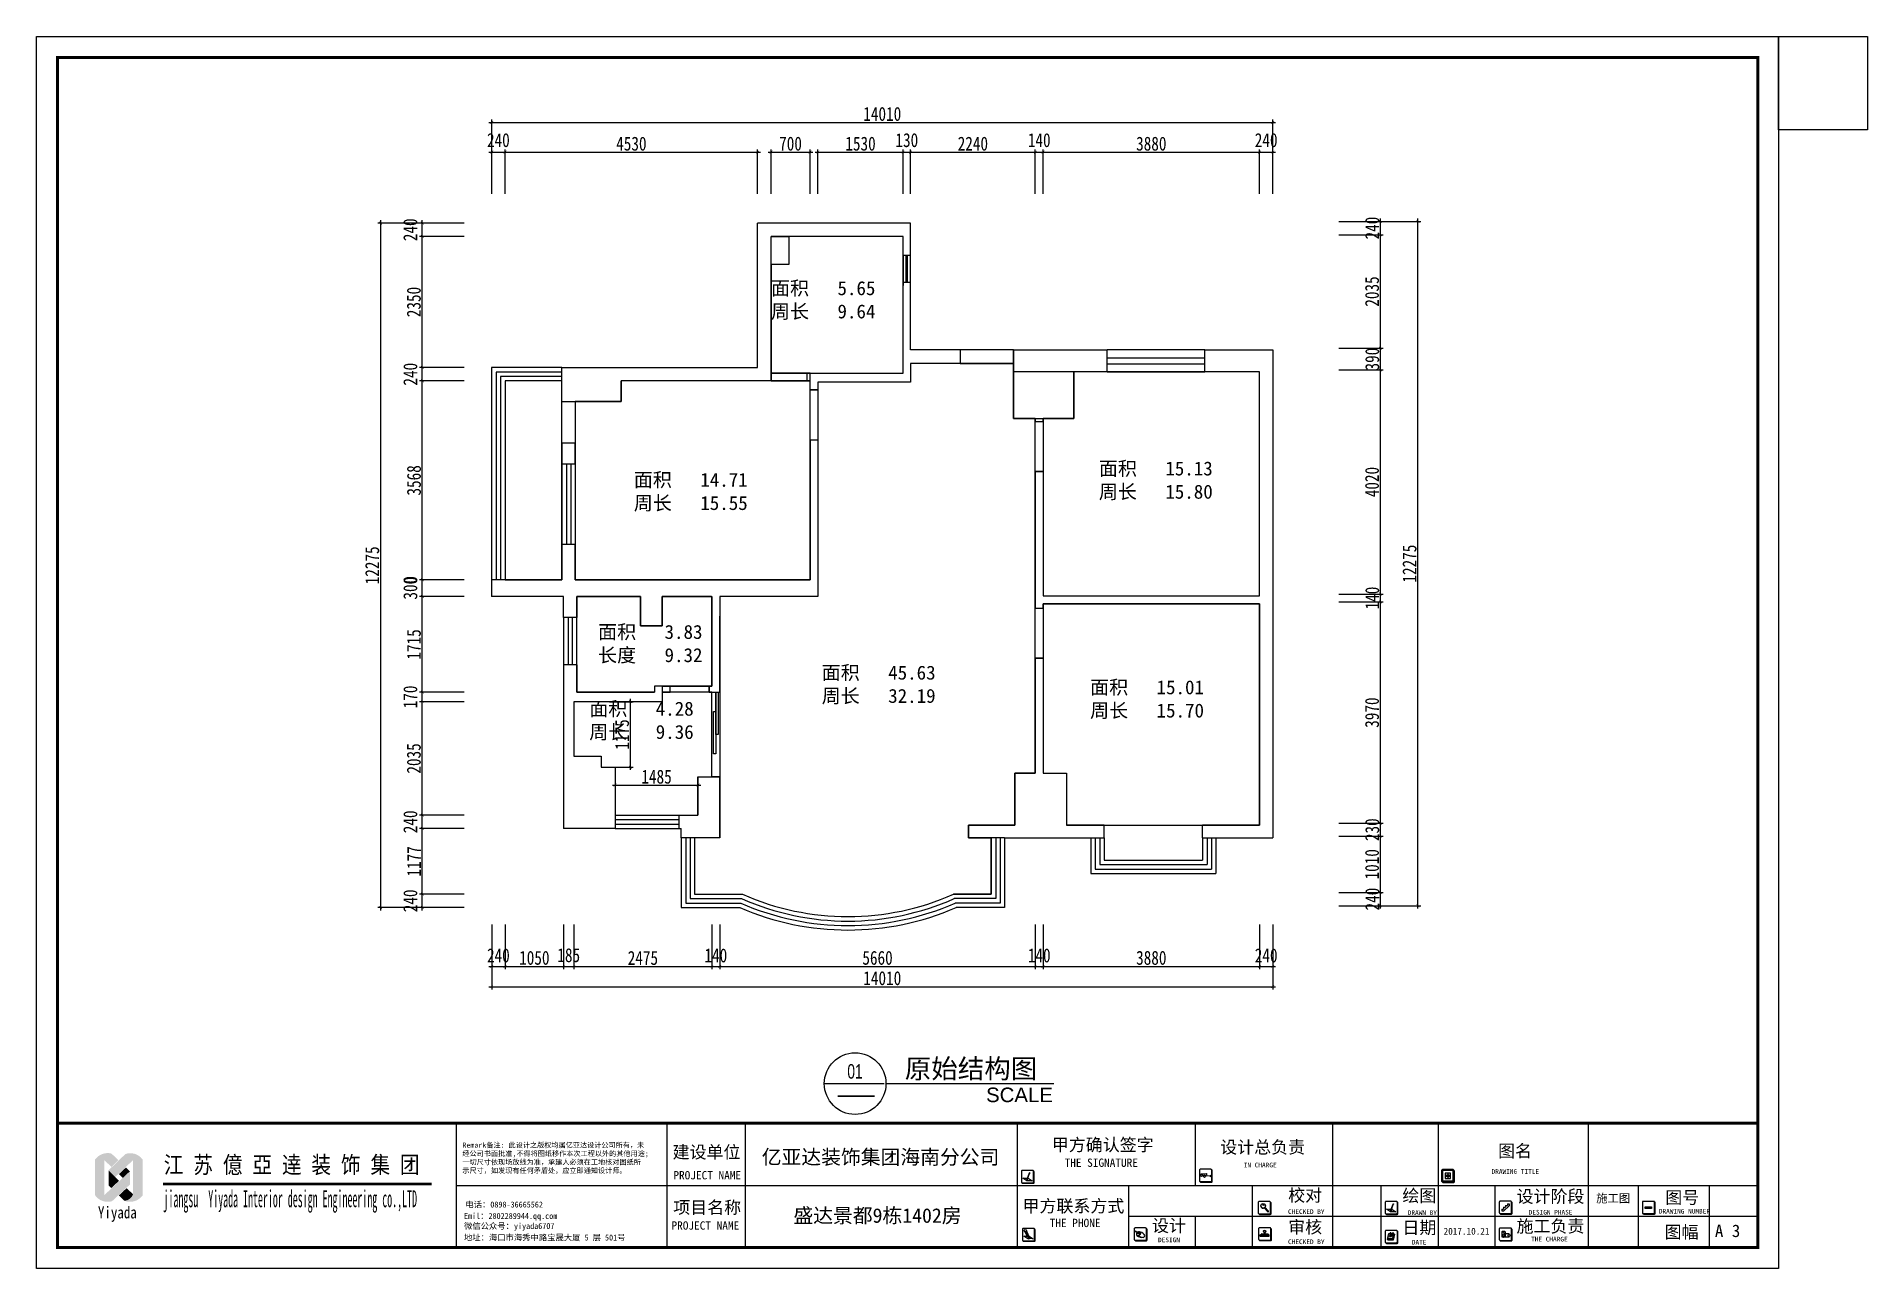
# Model space of a CAD drawing. Header units: millimetres. Extents: x 195858 to 476087, y -765534 to -702383.
# Drawn here: x 210219 to 243054, y -765534 to -743443 of the extents above; entities that cross this region are included whole.
import ezdxf
from ezdxf.enums import TextEntityAlignment as Align

# ---------------------------------------------------------------- set-up
doc = ezdxf.new("R2010")
doc.units = ezdxf.units.MM
doc.header["$PDMODE"] = 3
for name, color, linetype in [('0-01图框模板说明', 2, 'Continuous'), ('0-02图框细线', 136, 'Continuous'), ('06其他', 8, 'Continuous'), ('250', 250, 'Continuous'), ('TK', 7, 'Continuous')]:
    doc.layers.add(name, color=color, linetype=linetype)
doc.styles.add('ar', font='arial.ttf')
doc.styles.add('DIM', font='simhei.ttf', dxfattribs={"width": 0.8})
doc.styles.add('H1', font='')
doc.styles.get("Standard").update_dxf_attribs({"font": 'simhei.ttf'})
doc.styles.add('STYLE1', font='')
doc.styles.add('黑体', font='simhei.ttf')
doc.styles.get('H1').set_extended_font_data('SimSun')
doc.styles.get('STYLE1').set_extended_font_data('SimSun')
doc.dimstyles.new('1-50', dxfattribs={"dimscale": 50, "dimtxt": 5, "dimasz": 1, "dimexe": 1, "dimexo": 0.1, "dimgap": 0.5, "dimtad": 1, "dimdec": 0, "dimdsep": 46, "dimtxsty": 'DIM', "dimblk": 'ARCHTICK', "dimcen": 4, "dimdle": 1, "dimclrd": 3, "dimclre": 3, "dimclrt": 7, "dimadec": 0, "dimazin": 0, "dimtfac": 1, "dimtdec": 0, "dimtmove": 2, "dimatfit": 3, "dimldrblk": 'DOT', "dimfxl": 15, "dimfxlon": 1, "dimarcsym": 0})

msp = doc.modelspace()

# ---------------------------------------------------------------- texts
at = {"color": 2, "style": 'ar'}
msp.add_text('SCALE  ', height=261.36, dxfattribs=at).set_placement((227248.2, -762552.9))
at = {"color": 2, "style": 'ar', "flags": 8}
msp.add_attdef('原始结构图', text='原始结构图', height=348.48, dxfattribs=at).set_placement((226978.3, -761945.8), align=Align.MIDDLE)
at = {"color": 2, "style": 'ar', "width": 0.680032}
msp.add_attdef('01', text='02', height=261.36, dxfattribs=at).set_placement((224759.1, -762131.6), (225035.3, -762131.6), align=Align.FIT)
at = {"color": 2, "style": 'ar', "width": 7.452088, "flags": 8}
msp.add_attdef('-', text='-', height=261.4, dxfattribs=at).set_placement((224464.2, -762549.3), (225370.3, -762549.3), align=Align.FIT)
at = {"layer": '250', "color": 1, "char_height": 250, "attachment_point": 1, "style": 'STYLE1'}
for s, insert, width in [('面积   5.65\\P周长   9.64', (223390.6, -747829.7), 4631.667), ('  面积   14.71\\P  周长   15.55', (220590.1, -751266.2), 4818.333), (' 面积   15.13\\P 周长   15.80', (229100.5, -751063.6), 4818.333), ('面积   3.83\\P长度   9.32', (220289.4, -753994.3), 5191.667), (' 面积   45.63\\P 周长   32.19', (224130, -754725.1), 4818.333), (' 面积   15.01\\P 周长   15.70', (228943.6, -754987.8), 4818.333), ('面积   4.28\\P周长   9.36', (220131.1, -755371.9), 4631.667)]:
    msp.add_mtext(s, dxfattribs=dict(at, insert=insert, width=width))

# ---------------------------------------------------------------- blocks, each defined once
blk = doc.blocks.new('_ArchTick')
at = {"color": 0, "linetype": 'ByBlock', "const_width": 0.15}
blk.add_lwpolyline([(-0.5, -0.5), (0.5, 0.5)], dxfattribs=at)
blk = doc.blocks.new('*D144')
at = {"layer": '250', "color": 3, "lineweight": -2}
for p, q in [((218331, -745515), (218671, -745515)), ((218381, -746265), (218381, -745465)), ((218621, -746265), (218621, -745465))]:
    blk.add_line(p, q, dxfattribs=at)
at = {"layer": 'Defpoints', "color": 0}
for p in [(218621, -745515), (218381, -749776), (218621, -750016)]:
    blk.add_point(p, dxfattribs=at)
at = {"layer": '250', "color": 3, "lineweight": -2, "xscale": 50, "yscale": 50, "zscale": 50, "rotation": 180}
blk.add_blockref('_ArchTick', (218381, -745515), dxfattribs=at)
at = {"layer": '250', "color": 3, "lineweight": -2, "xscale": 50, "yscale": 50, "zscale": 50}
blk.add_blockref('_ArchTick', (218621, -745515), dxfattribs=at)
at = {"layer": '250', "color": 7, "insert": (218501, -745301), "char_height": 250, "attachment_point": 5, "style": 'DIM'}
blk.add_mtext('240', dxfattribs=at)
blk = doc.blocks.new('_Dot')
at = {"color": 0, "linetype": 'ByBlock', "lineweight": -2}
blk.add_line((-0.5, 0), (-1, 0), dxfattribs=at)
at = {"color": 0, "linetype": 'ByBlock', "const_width": 0.5}
blk.add_lwpolyline([(-0.25, 0, 1), (0.25, 0, 1)], format="xyb", close=True, dxfattribs=at)
blk = doc.blocks.new('*D145')
at = {"layer": '250', "color": 3, "lineweight": -2}
for p, q in [((218571, -745515), (223201, -745515)), ((218621, -746265), (218621, -745465)), ((223151, -746265), (223151, -745465))]:
    blk.add_line(p, q, dxfattribs=at)
at = {"layer": 'Defpoints', "color": 0}
for p in [(223151, -745515), (223151, -747186), (218621, -750016)]:
    blk.add_point(p, dxfattribs=at)
at = {"layer": '250', "color": 3, "lineweight": -2, "xscale": 50, "yscale": 50, "zscale": 50, "rotation": 180}
blk.add_blockref('_ArchTick', (218621, -745515), dxfattribs=at)
at = {"layer": '250', "color": 3, "lineweight": -2, "xscale": 50, "yscale": 50, "zscale": 50}
blk.add_blockref('_ArchTick', (223151, -745515), dxfattribs=at)
at = {"layer": '250', "color": 7, "insert": (220886, -745364), "char_height": 250, "attachment_point": 5, "style": 'DIM'}
blk.add_mtext('4530', dxfattribs=at)
blk = doc.blocks.new('*D146')
at = {"layer": '250', "color": 3, "lineweight": -2}
for p, q in [((223341, -745515), (224141, -745515)), ((223391, -746265), (223391, -745465)), ((224091, -746265), (224091, -745465))]:
    blk.add_line(p, q, dxfattribs=at)
at = {"layer": 'Defpoints', "color": 0}
for p in [(224091, -745515), (223391, -747426), (224091, -751054)]:
    blk.add_point(p, dxfattribs=at)
at = {"layer": '250', "color": 3, "lineweight": -2, "xscale": 50, "yscale": 50, "zscale": 50, "rotation": 180}
blk.add_blockref('_ArchTick', (223391, -745515), dxfattribs=at)
at = {"layer": '250', "color": 3, "lineweight": -2, "xscale": 50, "yscale": 50, "zscale": 50}
blk.add_blockref('_ArchTick', (224091, -745515), dxfattribs=at)
at = {"layer": '250', "color": 7, "insert": (223741, -745364), "char_height": 250, "attachment_point": 5, "style": 'DIM'}
blk.add_mtext('700', dxfattribs=at)
blk = doc.blocks.new('*D147')
at = {"layer": '250', "color": 3, "lineweight": -2}
for p, q in [((224181, -745515), (225811, -745515)), ((224231, -746265), (224231, -745465)), ((225761, -746265), (225761, -745465))]:
    blk.add_line(p, q, dxfattribs=at)
at = {"layer": 'Defpoints', "color": 0}
for p in [(225761, -745515), (225761, -748339), (224231, -751054)]:
    blk.add_point(p, dxfattribs=at)
at = {"layer": '250', "color": 3, "lineweight": -2, "xscale": 50, "yscale": 50, "zscale": 50, "rotation": 180}
blk.add_blockref('_ArchTick', (224231, -745515), dxfattribs=at)
at = {"layer": '250', "color": 3, "lineweight": -2, "xscale": 50, "yscale": 50, "zscale": 50}
blk.add_blockref('_ArchTick', (225761, -745515), dxfattribs=at)
at = {"layer": '250', "color": 7, "insert": (224996, -745364), "char_height": 250, "attachment_point": 5, "style": 'DIM'}
blk.add_mtext('1530', dxfattribs=at)
blk = doc.blocks.new('*D148')
at = {"layer": '250', "color": 3, "lineweight": -2}
for p, q in [((225711, -745515), (225941, -745515)), ((225761, -746265), (225761, -745465)), ((225891, -746265), (225891, -745465))]:
    blk.add_line(p, q, dxfattribs=at)
at = {"layer": 'Defpoints', "color": 0}
for p in [(225891, -745515), (225761, -748339), (225891, -748339)]:
    blk.add_point(p, dxfattribs=at)
at = {"layer": '250', "color": 3, "lineweight": -2, "xscale": 50, "yscale": 50, "zscale": 50, "rotation": 180}
blk.add_blockref('_ArchTick', (225761, -745515), dxfattribs=at)
at = {"layer": '250', "color": 3, "lineweight": -2, "xscale": 50, "yscale": 50, "zscale": 50}
blk.add_blockref('_ArchTick', (225891, -745515), dxfattribs=at)
at = {"layer": '250', "color": 7, "insert": (225826, -745301), "char_height": 250, "attachment_point": 5, "style": 'DIM'}
blk.add_mtext('130', dxfattribs=at)
blk = doc.blocks.new('*D149')
at = {"layer": '250', "color": 3, "lineweight": -2}
for p, q in [((225841, -745515), (228181, -745515)), ((225891, -746265), (225891, -745465)), ((228131, -746265), (228131, -745465))]:
    blk.add_line(p, q, dxfattribs=at)
at = {"layer": 'Defpoints', "color": 0}
for p in [(228131, -745515), (225891, -748339), (228131, -751641)]:
    blk.add_point(p, dxfattribs=at)
at = {"layer": '250', "color": 3, "lineweight": -2, "xscale": 50, "yscale": 50, "zscale": 50, "rotation": 180}
blk.add_blockref('_ArchTick', (225891, -745515), dxfattribs=at)
at = {"layer": '250', "color": 3, "lineweight": -2, "xscale": 50, "yscale": 50, "zscale": 50}
blk.add_blockref('_ArchTick', (228131, -745515), dxfattribs=at)
at = {"layer": '250', "color": 7, "insert": (227011, -745364), "char_height": 250, "attachment_point": 5, "style": 'DIM'}
blk.add_mtext('2240', dxfattribs=at)
blk = doc.blocks.new('*D150')
at = {"layer": '250', "color": 3, "lineweight": -2}
for p, q in [((228081, -745515), (228321, -745515)), ((228131, -746265), (228131, -745465)), ((228271, -746265), (228271, -745465))]:
    blk.add_line(p, q, dxfattribs=at)
at = {"layer": 'Defpoints', "color": 0}
for p in [(228271, -745515), (228131, -751641), (228271, -751641)]:
    blk.add_point(p, dxfattribs=at)
at = {"layer": '250', "color": 3, "lineweight": -2, "xscale": 50, "yscale": 50, "zscale": 50, "rotation": 180}
blk.add_blockref('_ArchTick', (228131, -745515), dxfattribs=at)
at = {"layer": '250', "color": 3, "lineweight": -2, "xscale": 50, "yscale": 50, "zscale": 50}
blk.add_blockref('_ArchTick', (228271, -745515), dxfattribs=at)
at = {"layer": '250', "color": 7, "insert": (228201, -745301), "char_height": 250, "attachment_point": 5, "style": 'DIM'}
blk.add_mtext('140', dxfattribs=at)
blk = doc.blocks.new('*D151')
at = {"layer": '250', "color": 3, "lineweight": -2}
for p, q in [((228221, -745515), (232201, -745515)), ((228271, -746265), (228271, -745465)), ((232151, -746265), (232151, -745465))]:
    blk.add_line(p, q, dxfattribs=at)
at = {"layer": 'Defpoints', "color": 0}
for p in [(232151, -745515), (232151, -749851), (228271, -751641)]:
    blk.add_point(p, dxfattribs=at)
at = {"layer": '250', "color": 3, "lineweight": -2, "xscale": 50, "yscale": 50, "zscale": 50, "rotation": 180}
blk.add_blockref('_ArchTick', (228271, -745515), dxfattribs=at)
at = {"layer": '250', "color": 3, "lineweight": -2, "xscale": 50, "yscale": 50, "zscale": 50}
blk.add_blockref('_ArchTick', (232151, -745515), dxfattribs=at)
at = {"layer": '250', "color": 7, "insert": (230211, -745364), "char_height": 250, "attachment_point": 5, "style": 'DIM'}
blk.add_mtext('3880', dxfattribs=at)
blk = doc.blocks.new('*D152')
at = {"layer": '250', "color": 3, "lineweight": -2}
for p, q in [((232101, -745515), (232441, -745515)), ((232151, -746265), (232151, -745465)), ((232391, -746265), (232391, -745465))]:
    blk.add_line(p, q, dxfattribs=at)
at = {"layer": 'Defpoints', "color": 0}
for p in [(232391, -745515), (232391, -749461), (232151, -749851)]:
    blk.add_point(p, dxfattribs=at)
at = {"layer": '250', "color": 3, "lineweight": -2, "xscale": 50, "yscale": 50, "zscale": 50, "rotation": 180}
blk.add_blockref('_ArchTick', (232151, -745515), dxfattribs=at)
at = {"layer": '250', "color": 3, "lineweight": -2, "xscale": 50, "yscale": 50, "zscale": 50}
blk.add_blockref('_ArchTick', (232391, -745515), dxfattribs=at)
at = {"layer": '250', "color": 7, "insert": (232271, -745301), "char_height": 250, "attachment_point": 5, "style": 'DIM'}
blk.add_mtext('240', dxfattribs=at)
blk = doc.blocks.new('*D153')
at = {"layer": '250', "color": 3, "lineweight": -2}
for p, q in [((218331, -744982), (232441, -744982)), ((218381, -745732), (218381, -744932)), ((232391, -745732), (232391, -744932))]:
    blk.add_line(p, q, dxfattribs=at)
at = {"layer": 'Defpoints', "color": 0}
for p in [(232391, -744982), (218381, -746265), (232391, -746265)]:
    blk.add_point(p, dxfattribs=at)
at = {"layer": '250', "color": 3, "lineweight": -2, "xscale": 50, "yscale": 50, "zscale": 50, "rotation": 180}
blk.add_blockref('_ArchTick', (218381, -744982), dxfattribs=at)
at = {"layer": '250', "color": 3, "lineweight": -2, "xscale": 50, "yscale": 50, "zscale": 50}
blk.add_blockref('_ArchTick', (232391, -744982), dxfattribs=at)
at = {"layer": '250', "color": 7, "insert": (225386, -744831), "char_height": 250, "attachment_point": 5, "style": 'DIM'}
blk.add_mtext('14010', dxfattribs=at)
blk = doc.blocks.new('*D154')
at = {"layer": '250', "color": 3, "lineweight": -2}
for p, q in [((233572, -758792), (234372, -758792)), ((234322, -759082), (234322, -758742)), ((233572, -759032), (234372, -759032))]:
    blk.add_line(p, q, dxfattribs=at)
at = {"layer": 'Defpoints', "color": 0}
for p in [(227073, -758792), (234322, -758792), (227313, -759032)]:
    blk.add_point(p, dxfattribs=at)
at = {"layer": '250', "color": 3, "lineweight": -2, "xscale": 50, "yscale": 50, "zscale": 50}
for p, rotation in [((234322, -758792), 90), ((234322, -759032), 270)]:
    blk.add_blockref('_ArchTick', p, dxfattribs=dict(at, rotation=rotation))
at = {"layer": '250', "color": 7, "insert": (234176, -758912), "char_height": 250, "attachment_point": 5, "rotation": 90, "style": 'DIM'}
blk.add_mtext('240', dxfattribs=at)
blk = doc.blocks.new('*D155')
at = {"layer": '250', "color": 3, "lineweight": -2}
for p, q in [((233572, -757782), (234372, -757782)), ((234322, -758842), (234322, -757732)), ((233572, -758792), (234372, -758792))]:
    blk.add_line(p, q, dxfattribs=at)
at = {"layer": 'Defpoints', "color": 0}
for p in [(232123, -757782), (234322, -757782), (227073, -758792)]:
    blk.add_point(p, dxfattribs=at)
at = {"layer": '250', "color": 3, "lineweight": -2, "xscale": 50, "yscale": 50, "zscale": 50}
for p, rotation in [((234322, -757782), 90), ((234322, -758792), 270)]:
    blk.add_blockref('_ArchTick', p, dxfattribs=dict(at, rotation=rotation))
at = {"layer": '250', "color": 7, "insert": (234170, -758287), "char_height": 250, "attachment_point": 5, "rotation": 90, "style": 'DIM'}
blk.add_mtext('1010', dxfattribs=at)
blk = doc.blocks.new('*D156')
at = {"layer": '250', "color": 3, "lineweight": -2}
for p, q in [((233572, -757552), (234372, -757552)), ((233572, -757782), (234372, -757782)), ((234322, -757832), (234322, -757502))]:
    blk.add_line(p, q, dxfattribs=at)
at = {"layer": 'Defpoints', "color": 0}
for p in [(231883, -757552), (232123, -757782), (234322, -757552)]:
    blk.add_point(p, dxfattribs=at)
at = {"layer": '250', "color": 3, "lineweight": -2, "xscale": 50, "yscale": 50, "zscale": 50}
for p, rotation in [((234322, -757552), 90), ((234322, -757782), 270)]:
    blk.add_blockref('_ArchTick', p, dxfattribs=dict(at, rotation=rotation))
at = {"layer": '250', "color": 7, "insert": (234174, -757667), "char_height": 250, "attachment_point": 5, "rotation": 90, "style": 'DIM'}
blk.add_mtext('230', dxfattribs=at)
blk = doc.blocks.new('*D157')
at = {"layer": '250', "color": 3, "lineweight": -2}
for p, q in [((234322, -757602), (234322, -753532)), ((233572, -753582), (234372, -753582)), ((233572, -757552), (234372, -757552))]:
    blk.add_line(p, q, dxfattribs=at)
at = {"layer": 'Defpoints', "color": 0}
for p in [(231883, -753582), (234322, -753582), (231883, -757552)]:
    blk.add_point(p, dxfattribs=at)
at = {"layer": '250', "color": 3, "lineweight": -2, "xscale": 50, "yscale": 50, "zscale": 50}
for p, rotation in [((234322, -753582), 90), ((234322, -757552), 270)]:
    blk.add_blockref('_ArchTick', p, dxfattribs=dict(at, rotation=rotation))
at = {"layer": '250', "color": 7, "insert": (234170, -755567), "char_height": 250, "attachment_point": 5, "rotation": 90, "style": 'DIM'}
blk.add_mtext('3970', dxfattribs=at)
blk = doc.blocks.new('*D158')
at = {"layer": '250', "color": 3, "lineweight": -2}
for p, q in [((233572, -753442), (234372, -753442)), ((234322, -753632), (234322, -753392)), ((233572, -753582), (234372, -753582))]:
    blk.add_line(p, q, dxfattribs=at)
at = {"layer": 'Defpoints', "color": 0}
for p in [(231883, -753442), (234322, -753442), (231883, -753582)]:
    blk.add_point(p, dxfattribs=at)
at = {"layer": '250', "color": 3, "lineweight": -2, "xscale": 50, "yscale": 50, "zscale": 50}
for p, rotation in [((234322, -753442), 90), ((234322, -753582), 270)]:
    blk.add_blockref('_ArchTick', p, dxfattribs=dict(at, rotation=rotation))
at = {"layer": '250', "color": 7, "insert": (234174, -753512), "char_height": 250, "attachment_point": 5, "rotation": 90, "style": 'DIM'}
blk.add_mtext('140', dxfattribs=at)
blk = doc.blocks.new('*D159')
at = {"layer": '250', "color": 3, "lineweight": -2}
for p, q in [((233572, -749422), (234372, -749422)), ((234322, -753492), (234322, -749372)), ((233572, -753442), (234372, -753442))]:
    blk.add_line(p, q, dxfattribs=at)
at = {"layer": 'Defpoints', "color": 0}
for p in [(231883, -749422), (234322, -749422), (231883, -753442)]:
    blk.add_point(p, dxfattribs=at)
at = {"layer": '250', "color": 3, "lineweight": -2, "xscale": 50, "yscale": 50, "zscale": 50}
for p, rotation in [((234322, -749422), 90), ((234322, -753442), 270)]:
    blk.add_blockref('_ArchTick', p, dxfattribs=dict(at, rotation=rotation))
at = {"layer": '250', "color": 7, "insert": (234170, -751432), "char_height": 250, "attachment_point": 5, "rotation": 90, "style": 'DIM'}
blk.add_mtext('4020', dxfattribs=at)
blk = doc.blocks.new('*D160')
at = {"layer": '250', "color": 3, "lineweight": -2}
for p, q in [((233572, -749032), (234372, -749032)), ((234322, -749472), (234322, -748982)), ((233572, -749422), (234372, -749422))]:
    blk.add_line(p, q, dxfattribs=at)
at = {"layer": 'Defpoints', "color": 0}
for p in [(232123, -749032), (234322, -749032), (231883, -749422)]:
    blk.add_point(p, dxfattribs=at)
at = {"layer": '250', "color": 3, "lineweight": -2, "xscale": 50, "yscale": 50, "zscale": 50}
for p, rotation in [((234322, -749032), 90), ((234322, -749422), 270)]:
    blk.add_blockref('_ArchTick', p, dxfattribs=dict(at, rotation=rotation))
at = {"layer": '250', "color": 7, "insert": (234174, -749227), "char_height": 250, "attachment_point": 5, "rotation": 90, "style": 'DIM'}
blk.add_mtext('390', dxfattribs=at)
blk = doc.blocks.new('*D161')
at = {"layer": '250', "color": 3, "lineweight": -2}
for p, q in [((234322, -749082), (234322, -746947)), ((233572, -746997), (234372, -746997)), ((233572, -749032), (234372, -749032))]:
    blk.add_line(p, q, dxfattribs=at)
at = {"layer": 'Defpoints', "color": 0}
for p in [(223123, -746997), (234322, -746997), (232123, -749032)]:
    blk.add_point(p, dxfattribs=at)
at = {"layer": '250', "color": 3, "lineweight": -2, "xscale": 50, "yscale": 50, "zscale": 50}
for p, rotation in [((234322, -746997), 90), ((234322, -749032), 270)]:
    blk.add_blockref('_ArchTick', p, dxfattribs=dict(at, rotation=rotation))
at = {"layer": '250', "color": 7, "insert": (234170, -748015), "char_height": 250, "attachment_point": 5, "rotation": 90, "style": 'DIM'}
blk.add_mtext('2035', dxfattribs=at)
blk = doc.blocks.new('*D162')
at = {"layer": '250', "color": 3, "lineweight": -2}
for p, q in [((233572, -746757), (234372, -746757)), ((234322, -747047), (234322, -746707)), ((233572, -746997), (234372, -746997))]:
    blk.add_line(p, q, dxfattribs=at)
at = {"layer": 'Defpoints', "color": 0}
for p in [(222883, -746757), (234322, -746757), (225493, -746997)]:
    blk.add_point(p, dxfattribs=at)
at = {"layer": '250', "color": 3, "lineweight": -2, "xscale": 50, "yscale": 50, "zscale": 50}
for p, rotation in [((234322, -746757), 90), ((234322, -746997), 270)]:
    blk.add_blockref('_ArchTick', p, dxfattribs=dict(at, rotation=rotation))
at = {"layer": '250', "color": 7, "insert": (234174, -746877), "char_height": 250, "attachment_point": 5, "rotation": 90, "style": 'DIM'}
blk.add_mtext('240', dxfattribs=at)
blk = doc.blocks.new('*D163')
at = {"layer": '250', "color": 3, "lineweight": -2}
for p, q in [((234243, -746757), (235043, -746757)), ((234993, -759082), (234993, -746707)), ((234243, -759032), (235043, -759032))]:
    blk.add_line(p, q, dxfattribs=at)
at = {"layer": 'Defpoints', "color": 0}
for p in [(233478, -746757), (234993, -746757), (233478, -759032)]:
    blk.add_point(p, dxfattribs=at)
at = {"layer": '250', "color": 3, "lineweight": -2, "xscale": 50, "yscale": 50, "zscale": 50}
for p, rotation in [((234993, -746757), 90), ((234993, -759032), 270)]:
    blk.add_blockref('_ArchTick', p, dxfattribs=dict(at, rotation=rotation))
at = {"layer": '250', "color": 7, "insert": (234843, -752895), "char_height": 250, "attachment_point": 5, "rotation": 90, "style": 'DIM'}
blk.add_mtext('12275', dxfattribs=at)
blk = doc.blocks.new('*D164')
at = {"layer": '250', "color": 3, "lineweight": -2}
for p, q in [((218381, -759368), (218381, -760168)), ((218621, -759368), (218621, -760168)), ((218331, -760118), (218671, -760118))]:
    blk.add_line(p, q, dxfattribs=at)
at = {"layer": 'Defpoints', "color": 0}
for p in [(218621, -752469), (218381, -752769), (218621, -760118)]:
    blk.add_point(p, dxfattribs=at)
at = {"layer": '250', "color": 3, "lineweight": -2, "xscale": 50, "yscale": 50, "zscale": 50, "rotation": 180}
blk.add_blockref('_ArchTick', (218381, -760118), dxfattribs=at)
at = {"layer": '250', "color": 3, "lineweight": -2, "xscale": 50, "yscale": 50, "zscale": 50}
blk.add_blockref('_ArchTick', (218621, -760118), dxfattribs=at)
at = {"layer": '250', "color": 7, "insert": (218501, -759923), "char_height": 250, "attachment_point": 5, "style": 'DIM'}
blk.add_mtext('240', dxfattribs=at)
blk = doc.blocks.new('*D165')
at = {"layer": '250', "color": 3, "lineweight": -2}
for p, q in [((218621, -759368), (218621, -760168)), ((219671, -759368), (219671, -760168)), ((218571, -760118), (219721, -760118))]:
    blk.add_line(p, q, dxfattribs=at)
at = {"layer": 'Defpoints', "color": 0}
for p in [(218621, -752469), (219671, -756929), (219671, -760118)]:
    blk.add_point(p, dxfattribs=at)
at = {"layer": '250', "color": 3, "lineweight": -2, "xscale": 50, "yscale": 50, "zscale": 50, "rotation": 180}
blk.add_blockref('_ArchTick', (218621, -760118), dxfattribs=at)
at = {"layer": '250', "color": 3, "lineweight": -2, "xscale": 50, "yscale": 50, "zscale": 50}
blk.add_blockref('_ArchTick', (219671, -760118), dxfattribs=at)
at = {"layer": '250', "color": 7, "insert": (219146, -759966), "char_height": 250, "attachment_point": 5, "style": 'DIM'}
blk.add_mtext('1050', dxfattribs=at)
blk = doc.blocks.new('*D166')
at = {"layer": '250', "color": 3, "lineweight": -2}
for p, q in [((219671, -759368), (219671, -760168)), ((219856, -759368), (219856, -760168)), ((219621, -760118), (219906, -760118))]:
    blk.add_line(p, q, dxfattribs=at)
at = {"layer": 'Defpoints', "color": 0}
for p in [(219856, -755629), (219671, -756929), (219856, -760118)]:
    blk.add_point(p, dxfattribs=at)
at = {"layer": '250', "color": 3, "lineweight": -2, "xscale": 50, "yscale": 50, "zscale": 50, "rotation": 180}
blk.add_blockref('_ArchTick', (219671, -760118), dxfattribs=at)
at = {"layer": '250', "color": 3, "lineweight": -2, "xscale": 50, "yscale": 50, "zscale": 50}
blk.add_blockref('_ArchTick', (219856, -760118), dxfattribs=at)
at = {"layer": '250', "color": 7, "insert": (219763, -759919), "char_height": 250, "attachment_point": 5, "style": 'DIM'}
blk.add_mtext('185', dxfattribs=at)
blk = doc.blocks.new('*D167')
at = {"layer": '250', "color": 3, "lineweight": -2}
for p, q in [((219856, -759368), (219856, -760168)), ((222331, -759368), (222331, -760168)), ((219806, -760118), (222381, -760118))]:
    blk.add_line(p, q, dxfattribs=at)
at = {"layer": 'Defpoints', "color": 0}
for p in [(219856, -755629), (222331, -756004), (222331, -760118)]:
    blk.add_point(p, dxfattribs=at)
at = {"layer": '250', "color": 3, "lineweight": -2, "xscale": 50, "yscale": 50, "zscale": 50, "rotation": 180}
blk.add_blockref('_ArchTick', (219856, -760118), dxfattribs=at)
at = {"layer": '250', "color": 3, "lineweight": -2, "xscale": 50, "yscale": 50, "zscale": 50}
blk.add_blockref('_ArchTick', (222331, -760118), dxfattribs=at)
at = {"layer": '250', "color": 7, "insert": (221093, -759968), "char_height": 250, "attachment_point": 5, "style": 'DIM'}
blk.add_mtext('2475', dxfattribs=at)
blk = doc.blocks.new('*D168')
at = {"layer": '250', "color": 3, "lineweight": -2}
for p, q in [((222331, -759368), (222331, -760168)), ((222471, -759368), (222471, -760168)), ((222281, -760118), (222521, -760118))]:
    blk.add_line(p, q, dxfattribs=at)
at = {"layer": 'Defpoints', "color": 0}
for p in [(222331, -756004), (222471, -756866), (222471, -760118)]:
    blk.add_point(p, dxfattribs=at)
at = {"layer": '250', "color": 3, "lineweight": -2, "xscale": 50, "yscale": 50, "zscale": 50, "rotation": 180}
blk.add_blockref('_ArchTick', (222331, -760118), dxfattribs=at)
at = {"layer": '250', "color": 3, "lineweight": -2, "xscale": 50, "yscale": 50, "zscale": 50}
blk.add_blockref('_ArchTick', (222471, -760118), dxfattribs=at)
at = {"layer": '250', "color": 7, "insert": (222401, -759923), "char_height": 250, "attachment_point": 5, "style": 'DIM'}
blk.add_mtext('140', dxfattribs=at)
blk = doc.blocks.new('*D169')
at = {"layer": '250', "color": 3, "lineweight": -2}
for p, q in [((222471, -759368), (222471, -760168)), ((228131, -759368), (228131, -760168)), ((222421, -760118), (228181, -760118))]:
    blk.add_line(p, q, dxfattribs=at)
at = {"layer": 'Defpoints', "color": 0}
for p in [(228131, -755936), (222471, -756866), (228131, -760118)]:
    blk.add_point(p, dxfattribs=at)
at = {"layer": '250', "color": 3, "lineweight": -2, "xscale": 50, "yscale": 50, "zscale": 50, "rotation": 180}
blk.add_blockref('_ArchTick', (222471, -760118), dxfattribs=at)
at = {"layer": '250', "color": 3, "lineweight": -2, "xscale": 50, "yscale": 50, "zscale": 50}
blk.add_blockref('_ArchTick', (228131, -760118), dxfattribs=at)
at = {"layer": '250', "color": 7, "insert": (225301, -759966), "char_height": 250, "attachment_point": 5, "style": 'DIM'}
blk.add_mtext('5660', dxfattribs=at)
blk = doc.blocks.new('*D170')
at = {"layer": '250', "color": 3, "lineweight": -2}
for p, q in [((228131, -759368), (228131, -760168)), ((228271, -759368), (228271, -760168)), ((228081, -760118), (228321, -760118))]:
    blk.add_line(p, q, dxfattribs=at)
at = {"layer": 'Defpoints', "color": 0}
for p in [(228131, -755936), (228271, -755936), (228271, -760118)]:
    blk.add_point(p, dxfattribs=at)
at = {"layer": '250', "color": 3, "lineweight": -2, "xscale": 50, "yscale": 50, "zscale": 50, "rotation": 180}
blk.add_blockref('_ArchTick', (228131, -760118), dxfattribs=at)
at = {"layer": '250', "color": 3, "lineweight": -2, "xscale": 50, "yscale": 50, "zscale": 50}
blk.add_blockref('_ArchTick', (228271, -760118), dxfattribs=at)
at = {"layer": '250', "color": 7, "insert": (228201, -759923), "char_height": 250, "attachment_point": 5, "style": 'DIM'}
blk.add_mtext('140', dxfattribs=at)
blk = doc.blocks.new('*D171')
at = {"layer": '250', "color": 3, "lineweight": -2}
for p, q in [((228271, -759368), (228271, -760168)), ((232151, -759368), (232151, -760168)), ((228221, -760118), (232201, -760118))]:
    blk.add_line(p, q, dxfattribs=at)
at = {"layer": 'Defpoints', "color": 0}
for p in [(228271, -755936), (232151, -756866), (232151, -760118)]:
    blk.add_point(p, dxfattribs=at)
at = {"layer": '250', "color": 3, "lineweight": -2, "xscale": 50, "yscale": 50, "zscale": 50, "rotation": 180}
blk.add_blockref('_ArchTick', (228271, -760118), dxfattribs=at)
at = {"layer": '250', "color": 3, "lineweight": -2, "xscale": 50, "yscale": 50, "zscale": 50}
blk.add_blockref('_ArchTick', (232151, -760118), dxfattribs=at)
at = {"layer": '250', "color": 7, "insert": (230211, -759966), "char_height": 250, "attachment_point": 5, "style": 'DIM'}
blk.add_mtext('3880', dxfattribs=at)
blk = doc.blocks.new('*D172')
at = {"layer": '250', "color": 3, "lineweight": -2}
for p, q in [((232151, -759368), (232151, -760168)), ((232391, -759368), (232391, -760168)), ((232101, -760118), (232441, -760118))]:
    blk.add_line(p, q, dxfattribs=at)
at = {"layer": 'Defpoints', "color": 0}
for p in [(232151, -756866), (232391, -757096), (232391, -760118)]:
    blk.add_point(p, dxfattribs=at)
at = {"layer": '250', "color": 3, "lineweight": -2, "xscale": 50, "yscale": 50, "zscale": 50, "rotation": 180}
blk.add_blockref('_ArchTick', (232151, -760118), dxfattribs=at)
at = {"layer": '250', "color": 3, "lineweight": -2, "xscale": 50, "yscale": 50, "zscale": 50}
blk.add_blockref('_ArchTick', (232391, -760118), dxfattribs=at)
at = {"layer": '250', "color": 7, "insert": (232271, -759923), "char_height": 250, "attachment_point": 5, "style": 'DIM'}
blk.add_mtext('240', dxfattribs=at)
blk = doc.blocks.new('*D173')
at = {"layer": '250', "color": 3, "lineweight": -2}
for p, q in [((218381, -759732), (218381, -760532)), ((232391, -759732), (232391, -760532)), ((218331, -760482), (232441, -760482))]:
    blk.add_line(p, q, dxfattribs=at)
at = {"layer": 'Defpoints', "color": 0}
for p in [(218381, -759368), (232391, -759368), (232391, -760482)]:
    blk.add_point(p, dxfattribs=at)
at = {"layer": '250', "color": 3, "lineweight": -2, "xscale": 50, "yscale": 50, "zscale": 50, "rotation": 180}
blk.add_blockref('_ArchTick', (218381, -760482), dxfattribs=at)
at = {"layer": '250', "color": 3, "lineweight": -2, "xscale": 50, "yscale": 50, "zscale": 50}
blk.add_blockref('_ArchTick', (232391, -760482), dxfattribs=at)
at = {"layer": '250', "color": 7, "insert": (225386, -760331), "char_height": 250, "attachment_point": 5, "style": 'DIM'}
blk.add_mtext('14010', dxfattribs=at)
blk = doc.blocks.new('*D174')
at = {"layer": '250', "color": 3, "lineweight": -2}
for p, q in [((217137, -759113), (217137, -758773)), ((217887, -758823), (217087, -758823)), ((217887, -759063), (217087, -759063))]:
    blk.add_line(p, q, dxfattribs=at)
at = {"layer": 'Defpoints', "color": 0}
for p in [(217137, -758823), (223428, -758823), (224238, -759063)]:
    blk.add_point(p, dxfattribs=at)
at = {"layer": '250', "color": 3, "lineweight": -2, "xscale": 50, "yscale": 50, "zscale": 50}
for p, rotation in [((217137, -758823), 90), ((217137, -759063), 270)]:
    blk.add_blockref('_ArchTick', p, dxfattribs=dict(at, rotation=rotation))
at = {"layer": '250', "color": 7, "insert": (216923, -758943), "char_height": 250, "attachment_point": 5, "rotation": 90, "style": 'DIM'}
blk.add_mtext('240', dxfattribs=at)
blk = doc.blocks.new('*D175')
at = {"layer": '250', "color": 3, "lineweight": -2}
for p, q in [((217887, -757646), (217087, -757646)), ((217137, -758873), (217137, -757596)), ((217887, -758823), (217087, -758823))]:
    blk.add_line(p, q, dxfattribs=at)
at = {"layer": 'Defpoints', "color": 0}
for p in [(217137, -757646), (222003, -757646), (223428, -758823)]:
    blk.add_point(p, dxfattribs=at)
at = {"layer": '250', "color": 3, "lineweight": -2, "xscale": 50, "yscale": 50, "zscale": 50}
for p, rotation in [((217137, -757646), 90), ((217137, -758823), 270)]:
    blk.add_blockref('_ArchTick', p, dxfattribs=dict(at, rotation=rotation))
at = {"layer": '250', "color": 7, "insert": (216987, -758235), "char_height": 250, "attachment_point": 5, "rotation": 90, "style": 'DIM'}
blk.add_mtext('1177', dxfattribs=at)
blk = doc.blocks.new('*D176')
at = {"layer": '250', "color": 3, "lineweight": -2}
for p, q in [((217887, -757406), (217087, -757406)), ((217137, -757696), (217137, -757356)), ((217887, -757646), (217087, -757646))]:
    blk.add_line(p, q, dxfattribs=at)
at = {"layer": 'Defpoints', "color": 0}
for p in [(217137, -757406), (222003, -757406), (222003, -757646)]:
    blk.add_point(p, dxfattribs=at)
at = {"layer": '250', "color": 3, "lineweight": -2, "xscale": 50, "yscale": 50, "zscale": 50}
for p, rotation in [((217137, -757406), 90), ((217137, -757646), 270)]:
    blk.add_blockref('_ArchTick', p, dxfattribs=dict(at, rotation=rotation))
at = {"layer": '250', "color": 7, "insert": (216923, -757526), "char_height": 250, "attachment_point": 5, "rotation": 90, "style": 'DIM'}
blk.add_mtext('240', dxfattribs=at)
blk = doc.blocks.new('*D177')
at = {"layer": '250', "color": 3, "lineweight": -2}
for p, q in [((217887, -755371), (217087, -755371)), ((217137, -757456), (217137, -755321)), ((217887, -757406), (217087, -757406))]:
    blk.add_line(p, q, dxfattribs=at)
at = {"layer": 'Defpoints', "color": 0}
for p in [(217137, -755371), (221263, -755371), (222003, -757406)]:
    blk.add_point(p, dxfattribs=at)
at = {"layer": '250', "color": 3, "lineweight": -2, "xscale": 50, "yscale": 50, "zscale": 50}
for p, rotation in [((217137, -755371), 90), ((217137, -757406), 270)]:
    blk.add_blockref('_ArchTick', p, dxfattribs=dict(at, rotation=rotation))
at = {"layer": '250', "color": 7, "insert": (216985, -756389), "char_height": 250, "attachment_point": 5, "rotation": 90, "style": 'DIM'}
blk.add_mtext('2035', dxfattribs=at)
blk = doc.blocks.new('*D178')
at = {"layer": '250', "color": 3, "lineweight": -2}
for p, q in [((217137, -755421), (217137, -755151)), ((217887, -755201), (217087, -755201)), ((217887, -755371), (217087, -755371))]:
    blk.add_line(p, q, dxfattribs=at)
at = {"layer": 'Defpoints', "color": 0}
for p in [(217137, -755201), (221263, -755371), (221318, -755201)]:
    blk.add_point(p, dxfattribs=at)
at = {"layer": '250', "color": 3, "lineweight": -2, "xscale": 50, "yscale": 50, "zscale": 50}
for p, rotation in [((217137, -755201), 90), ((217137, -755371), 270)]:
    blk.add_blockref('_ArchTick', p, dxfattribs=dict(at, rotation=rotation))
at = {"layer": '250', "color": 7, "insert": (216923, -755286), "char_height": 250, "attachment_point": 5, "rotation": 90, "style": 'DIM'}
blk.add_mtext('170', dxfattribs=at)
blk = doc.blocks.new('*D179')
at = {"layer": '250', "color": 3, "lineweight": -2}
for p, q in [((217887, -753486), (217087, -753486)), ((217137, -755251), (217137, -753436)), ((217887, -755201), (217087, -755201))]:
    blk.add_line(p, q, dxfattribs=at)
at = {"layer": 'Defpoints', "color": 0}
for p in [(217137, -753486), (221318, -753486), (221318, -755201)]:
    blk.add_point(p, dxfattribs=at)
at = {"layer": '250', "color": 3, "lineweight": -2, "xscale": 50, "yscale": 50, "zscale": 50}
for p, rotation in [((217137, -753486), 90), ((217137, -755201), 270)]:
    blk.add_blockref('_ArchTick', p, dxfattribs=dict(at, rotation=rotation))
at = {"layer": '250', "color": 7, "insert": (216987, -754344), "char_height": 250, "attachment_point": 5, "rotation": 90, "style": 'DIM'}
blk.add_mtext('1715', dxfattribs=at)
blk = doc.blocks.new('*D180')
at = {"layer": '250', "color": 3, "lineweight": -2}
for p, q in [((217887, -753186), (217087, -753186)), ((217137, -753536), (217137, -753136)), ((217887, -753486), (217087, -753486))]:
    blk.add_line(p, q, dxfattribs=at)
at = {"layer": 'Defpoints', "color": 0}
for p in [(217137, -753186), (221288, -753186), (221318, -753486)]:
    blk.add_point(p, dxfattribs=at)
at = {"layer": '250', "color": 3, "lineweight": -2, "xscale": 50, "yscale": 50, "zscale": 50}
for p, rotation in [((217137, -753186), 90), ((217137, -753486), 270)]:
    blk.add_blockref('_ArchTick', p, dxfattribs=dict(at, rotation=rotation))
at = {"layer": '250', "color": 7, "insert": (216923, -753336), "char_height": 250, "attachment_point": 5, "rotation": 90, "style": 'DIM'}
blk.add_mtext('300', dxfattribs=at)
blk = doc.blocks.new('*D181')
at = {"layer": '250', "color": 3, "lineweight": -2}
blk.add_line((217887, -753186), (217087, -753186), dxfattribs=at)
blk.add_line((217887, -753186), (217087, -753186), dxfattribs=at)
at = {"layer": 'Defpoints', "color": 0}
for p in [(217137, -753186), (221288, -753186), (221288, -753186)]:
    blk.add_point(p, dxfattribs=at)
at = {"layer": '250', "color": 7, "insert": (216923, -753186), "char_height": 250, "attachment_point": 5, "rotation": 90, "style": 'DIM'}
blk.add_mtext('0', dxfattribs=at)
blk = doc.blocks.new('*D182')
at = {"layer": '250', "color": 3, "lineweight": -2}
for p, q in [((217137, -753236), (217137, -749568)), ((217887, -749618), (217087, -749618)), ((217887, -753186), (217087, -753186))]:
    blk.add_line(p, q, dxfattribs=at)
at = {"layer": 'Defpoints', "color": 0}
for p in [(217137, -749618), (222108, -749618), (221288, -753186)]:
    blk.add_point(p, dxfattribs=at)
at = {"layer": '250', "color": 3, "lineweight": -2, "xscale": 50, "yscale": 50, "zscale": 50}
for p, rotation in [((217137, -749618), 90), ((217137, -753186), 270)]:
    blk.add_blockref('_ArchTick', p, dxfattribs=dict(at, rotation=rotation))
at = {"layer": '250', "color": 7, "insert": (216987, -751402), "char_height": 250, "attachment_point": 5, "rotation": 90, "style": 'DIM'}
blk.add_mtext('3568', dxfattribs=at)
blk = doc.blocks.new('*D183')
at = {"layer": '250', "color": 3, "lineweight": -2}
for p, q in [((217887, -749378), (217087, -749378)), ((217137, -749668), (217137, -749328)), ((217887, -749618), (217087, -749618))]:
    blk.add_line(p, q, dxfattribs=at)
at = {"layer": 'Defpoints', "color": 0}
for p in [(217137, -749378), (221048, -749378), (222108, -749618)]:
    blk.add_point(p, dxfattribs=at)
at = {"layer": '250', "color": 3, "lineweight": -2, "xscale": 50, "yscale": 50, "zscale": 50}
for p, rotation in [((217137, -749378), 90), ((217137, -749618), 270)]:
    blk.add_blockref('_ArchTick', p, dxfattribs=dict(at, rotation=rotation))
at = {"layer": '250', "color": 7, "insert": (216923, -749498), "char_height": 250, "attachment_point": 5, "rotation": 90, "style": 'DIM'}
blk.add_mtext('240', dxfattribs=at)
blk = doc.blocks.new('*D184')
at = {"layer": '250', "color": 3, "lineweight": -2}
for p, q in [((217137, -749428), (217137, -746978)), ((217887, -747028), (217087, -747028)), ((217887, -749378), (217087, -749378))]:
    blk.add_line(p, q, dxfattribs=at)
at = {"layer": 'Defpoints', "color": 0}
for p in [(217137, -747028), (224798, -747028), (221048, -749378)]:
    blk.add_point(p, dxfattribs=at)
at = {"layer": '250', "color": 3, "lineweight": -2, "xscale": 50, "yscale": 50, "zscale": 50}
for p, rotation in [((217137, -747028), 90), ((217137, -749378), 270)]:
    blk.add_blockref('_ArchTick', p, dxfattribs=dict(at, rotation=rotation))
at = {"layer": '250', "color": 7, "insert": (216985, -748203), "char_height": 250, "attachment_point": 5, "rotation": 90, "style": 'DIM'}
blk.add_mtext('2350', dxfattribs=at)
blk = doc.blocks.new('*D185')
at = {"layer": '250', "color": 3, "lineweight": -2}
for p, q in [((217887, -746788), (217087, -746788)), ((217137, -747078), (217137, -746738)), ((217887, -747028), (217087, -747028))]:
    blk.add_line(p, q, dxfattribs=at)
at = {"layer": 'Defpoints', "color": 0}
for p in [(217137, -746788), (224558, -746788), (227168, -747028)]:
    blk.add_point(p, dxfattribs=at)
at = {"layer": '250', "color": 3, "lineweight": -2, "xscale": 50, "yscale": 50, "zscale": 50}
for p, rotation in [((217137, -746788), 90), ((217137, -747028), 270)]:
    blk.add_blockref('_ArchTick', p, dxfattribs=dict(at, rotation=rotation))
at = {"layer": '250', "color": 7, "insert": (216923, -746908), "char_height": 250, "attachment_point": 5, "rotation": 90, "style": 'DIM'}
blk.add_mtext('240', dxfattribs=at)
blk = doc.blocks.new('*D186')
at = {"layer": '250', "color": 3, "lineweight": -2}
for p, q in [((217139, -746788), (216339, -746788)), ((216389, -746738), (216389, -759113)), ((217139, -759063), (216339, -759063))]:
    blk.add_line(p, q, dxfattribs=at)
at = {"layer": 'Defpoints', "color": 0}
for p in [(217930, -746788), (216389, -759063), (217530, -759063)]:
    blk.add_point(p, dxfattribs=at)
at = {"layer": '250', "color": 3, "lineweight": -2, "xscale": 50, "yscale": 50, "zscale": 50}
for p, rotation in [((216389, -746788), 90), ((216389, -759063), 270)]:
    blk.add_blockref('_ArchTick', p, dxfattribs=dict(at, rotation=rotation))
at = {"layer": '250', "color": 7, "insert": (216239, -752926), "char_height": 250, "attachment_point": 5, "rotation": 90, "style": 'DIM'}
blk.add_mtext('12275', dxfattribs=at)
blk = doc.blocks.new('A$C277C16EF')
at = {"layer": '0-01图框模板说明'}
for points in [[(-12145, 1411, -0.414214), (-12158, 1397), (-12331, 1397, -0.071272), (-12335, 1398, 0.348143), (-12322, 1388), (-12149, 1388, 0.414214), (-12135, 1401), (-12135, 1574, 0.333108), (-12145, 1587, -0.057743), (-12145, 1584)], [(-9240, 1428, -0.414214), (-9254, 1415), (-9427, 1415, -0.071272), (-9430, 1416, 0.348143), (-9417, 1405), (-9245, 1405, 0.414214), (-9231, 1419), (-9231, 1592, 0.333108), (-9241, 1605, -0.057743), (-9240, 1601)], [(-5292, 1424, -0.414214), (-5306, 1411), (-5479, 1411, -0.071272), (-5482, 1411, 0.348143), (-5470, 1401), (-5297, 1401, 0.414214), (-5283, 1414), (-5283, 1587, 0.333108), (-5293, 1600, -0.057743), (-5292, 1597)], [(-8283, 904, -0.414214), (-8296, 891), (-8469, 891, -0.071272), (-8473, 891, 0.348143), (-8460, 881), (-8287, 881, 0.414214), (-8273, 894), (-8273, 1067, 0.333108), (-8283, 1080, -0.057743), (-8283, 1077)], [(-6214, 904, -0.414214), (-6227, 891), (-6400, 891, -0.071272), (-6404, 891, 0.348143), (-6391, 881), (-6218, 881, 0.414214), (-6205, 894), (-6205, 1067, 0.333108), (-6214, 1080, -0.057743), (-6214, 1077)], [(-4353, 909, -0.414214), (-4366, 895), (-4539, 895, -0.071272), (-4543, 896, 0.348143), (-4530, 885), (-4357, 885, 0.414214), (-4344, 899), (-4344, 1072, 0.333108), (-4353, 1085, -0.057743), (-4353, 1081)], [(-2020, 907, -0.414214), (-2033, 893), (-2206, 893, -0.071272), (-2210, 894, 0.348143), (-2197, 884), (-2024, 884, 0.414214), (-2011, 897), (-2011, 1070, 0.333108), (-2020, 1083, -0.057743), (-2020, 1080)], [(-2172, 1004), (-2072, 1004), (-2072, 979), (-2172, 979)], [(-12128, 465, -0.414214), (-12141, 451), (-12314, 451, -0.071272), (-12318, 452, 0.348143), (-12305, 442), (-12132, 442, 0.414214), (-12119, 455), (-12119, 628, 0.333108), (-12129, 641, -0.057743), (-12128, 638)], [(-10305, 473, -0.414214), (-10318, 460), (-10491, 460, -0.071272), (-10495, 460, 0.348143), (-10482, 450), (-10309, 450, 0.414214), (-10296, 463), (-10296, 636, 0.333108), (-10305, 649, -0.057743), (-10305, 646)], [(-8276, 476, -0.414214), (-8289, 462), (-8462, 462, -0.071272), (-8466, 463, 0.348143), (-8453, 453), (-8280, 453, 0.414214), (-8267, 466), (-8267, 639, 0.333108), (-8276, 652, -0.057743), (-8276, 649)], [(-6214, 431, -0.414214), (-6227, 418), (-6400, 418, -0.071272), (-6404, 418, 0.348143), (-6391, 408), (-6218, 408, 0.414214), (-6205, 421), (-6205, 594, 0.333108), (-6214, 607, -0.057743), (-6214, 604)], [(-4353, 471, -0.414214), (-4366, 457), (-4539, 457, -0.071272), (-4543, 458, 0.348143), (-4530, 448), (-4357, 448, 0.414214), (-4344, 461), (-4344, 634, 0.333108), (-4353, 647, -0.057743), (-4353, 644)]]:
    blk.add_hatch(color=8, dxfattribs=at).paths.add_polyline_path(points)
h = blk.add_hatch(color=8, dxfattribs=at)
h.paths.add_polyline_path([(-5392, 1527), (-5409, 1527), (-5409, 1511), (-5392, 1511)])
h.paths.add_polyline_path([(-5392, 1511), (-5375, 1511), (-5375, 1527), (-5392, 1527)])
h.paths.add_polyline_path([(-5392, 1511), (-5392, 1495), (-5375, 1495), (-5375, 1511)])
h.paths.add_polyline_path([(-5392, 1511), (-5409, 1511), (-5409, 1495), (-5392, 1495)])
at = {"layer": '06其他', "linetype": 'ByBlock'}
h = blk.add_hatch(color=7, dxfattribs=at)
h.set_gradient(color1=(255, 241, 220), color2=(255, 110, 0), rotation=45, tint=1, name='HEMISPHERICAL')
h.paths.add_polyline_path([(-27449, 1771), (-27449, 1763, -0.16489), (-27295, 1763), (-27180, 1654), (-27067, 1764), (-27179, 1872, 0.313173)])
h = blk.add_hatch(color=16, dxfattribs=at)
h.set_gradient(color1=(127, 0, 0), color2=(204, 0, 0), rotation=135, tint=1, name='INVHEMISPHERICAL')
h.paths.add_polyline_path([(-27227, 1599), (-27119, 1490), (-26828, 1764, -0.337042), (-26673, 1776, 0.33371), (-26953, 1864)])
h = blk.add_hatch(color=1, dxfattribs=at)
h.set_gradient(color1=(255, 0, 0), color2=(255, 127, 0), tint=1, name='INVHEMISPHERICAL')
h.paths.add_polyline_path([(-26673, 1776, 0.339601), (-26829, 1763), (-26829, 1210, -0.318809), (-26971, 1103, 0.343219), (-26673, 1189)])
h = blk.add_hatch(color=20, dxfattribs=at)
h.set_gradient(color1=(255, 63, 0), color2=(253, 236, 196), tint=1, name='HEMISPHERICAL')
h.paths.add_polyline_path([(-27449, 1194, 0.322561), (-27170, 1095, -0.167756), (-27295, 1196), (-27295, 1763, 0.16489), (-27449, 1763)])
h = blk.add_hatch(color=20, dxfattribs=at)
h.set_gradient(color1=(255, 63, 0), color2=(253, 236, 196), rotation=45, tint=1)
h.paths.add_polyline_path([(-27295, 1196, 0.167756), (-27170, 1095), (-26879, 1367), (-26879, 1584)])
h = blk.add_hatch(color=18, dxfattribs=at)
h.set_gradient(color1=(76, 0, 0), color2=(127, 0, 0), rotation=45, tint=1, name='CURVED')
h.paths.add_polyline_path([(-27227, 1599), (-27227, 1351), (-27184, 1309), (-27056, 1428)])
h = blk.add_hatch(color=11, dxfattribs=at)
h.set_gradient(color1=(254, 140, 88), color2=(97, 0, 2), rotation=45, tint=1, name='HEMISPHERICAL')
h.paths.add_polyline_path([(-27059, 1537), (-26995, 1476), (-26879, 1584), (-26943, 1646)])
h = blk.add_hatch(color=16, dxfattribs=at)
h.set_gradient(color1=(127, 0, 0), color2=(204, 0, 0), rotation=45, tint=1, name='CURVED')
h.paths.add_polyline_path([(-26829, 1210), (-26932, 1308), (-27060, 1189), (-26971, 1103, 0.318809)])
at = {"layer": '0-01图框模板说明', "color": 8}
for p, q in [((-9408, 1541), (-9327, 1547)), ((-9396, 1540), (-9326, 1546)), ((-9345, 1510), (-9264, 1516)), ((-9333, 1509), (-9264, 1515)), ((-5437, 1511), (-5348, 1511)), ((-5392, 1555), (-5392, 1466)), ((-12251, 1448), (-12253, 1444)), ((-12252, 1448), (-12253, 1446)), ((-12253, 1446), (-12253, 1444)), ((-12252, 1445), (-12253, 1444)), ((-12251, 1447), (-12252, 1445)), ((-8385, 988), (-8328, 922)), ((-8374, 997), (-8317, 932)), ((-6322, 942), (-6322, 939)), ((-6321, 941), (-6322, 938)), ((-6321, 939), (-6322, 938)), ((-6322, 939), (-6322, 938)), ((-6320, 941), (-6321, 939)), ((-4511, 968), (-4511, 940)), ((-4511, 968), (-4481, 968)), ((-4511, 940), (-4480, 940)), ((-4481, 996), (-4451, 996)), ((-4481, 996), (-4481, 968)), ((-4390, 1020), (-4480, 940)), ((-4451, 1025), (-4451, 996)), ((-4451, 1025), (-4421, 1025)), ((-4421, 1051), (-4390, 1051)), ((-4421, 1051), (-4421, 1025)), ((-4390, 1051), (-4390, 1020)), ((-12241, 484), (-12306, 527)), ((-12306, 527), (-12253, 527)), ((-12224, 527), (-12219, 527)), ((-12219, 527), (-12153, 484)), ((-10471, 551), (-10471, 551)), ((-10462, 577), (-10429, 561)), ((-10456, 543), (-10415, 520)), ((-10421, 576), (-10454, 588)), ((-10449, 575), (-10449, 575)), ((-10449, 575), (-10425, 562)), ((-10420, 571), (-10445, 582)), ((-10379, 585), (-10421, 597)), ((-10411, 561), (-10404, 557)), ((-8449, 546), (-8428, 560)), ((-8426, 561), (-8406, 561)), ((-8383, 572), (-8383, 576)), ((-8376, 572), (-8376, 576)), ((-8350, 561), (-8328, 561)), ((-8308, 546), (-8326, 560)), ((-6374, 473), (-6362, 462)), ((-6294, 470), (-6371, 470)), ((-6291, 467), (-6368, 467)), ((-6288, 465), (-6365, 465)), ((-6285, 462), (-6362, 462)), ((-6272, 566), (-6294, 470)), ((-6269, 563), (-6291, 467)), ((-6266, 561), (-6288, 465)), ((-6263, 559), (-6285, 462)), ((-6275, 569), (-6263, 559)), ((-4510, 597), (-4510, 515)), ((-4395, 564), (-4477, 564)), ((-4395, 510), (-4477, 510)), ((-4456, 597), (-4456, 515))]:
    blk.add_line(p, q, dxfattribs=at)
at = {"layer": '0-01图框模板说明', "color": 2, "const_width": 49}
blk.add_lwpolyline([(-338, 19745), (-338, 338), (-28062, 338), (-28062, 19745)], close=True, dxfattribs=at)
blk.add_lwpolyline([(-338, 2367), (-28066, 2367)], dxfattribs=at)
at = {"layer": '0-01图框模板说明', "color": 8}
for points in [[(-12331, 1397), (-12158, 1397, 0.414214), (-12145, 1411), (-12145, 1584, 0.414214), (-12158, 1597), (-12331, 1597, 0.414214), (-12344, 1584), (-12344, 1411, 0.414214)], [(-12208, 1555), (-12215, 1557), (-12215, 1559, -0.451962), (-12211, 1560), (-12210, 1560, -0.418435), (-12208, 1556)], [(-9427, 1415), (-9254, 1415, 0.414214), (-9240, 1428), (-9240, 1601, 0.414214), (-9254, 1615), (-9427, 1615, 0.414214), (-9440, 1601), (-9440, 1428, 0.414214)], [(-5479, 1411), (-5306, 1411, 0.414214), (-5292, 1424), (-5292, 1597, 0.414214), (-5306, 1610), (-5479, 1610, 0.414214), (-5492, 1597), (-5492, 1424, 0.414214)], [(-8469, 891), (-8296, 891, 0.414214), (-8283, 904), (-8283, 1077, 0.414214), (-8296, 1090), (-8469, 1090, 0.414214), (-8482, 1077), (-8482, 904, 0.414214)], [(-6400, 891), (-6227, 891, 0.414214), (-6214, 904), (-6214, 1077, 0.414214), (-6227, 1090), (-6400, 1090, 0.414214), (-6413, 1077), (-6413, 904, 0.414214)], [(-6277, 1048), (-6285, 1051), (-6284, 1052, -0.451962), (-6280, 1054), (-6279, 1053, -0.418435), (-6277, 1049)], [(-4539, 895), (-4366, 895, 0.414214), (-4353, 909), (-4353, 1081, 0.414214), (-4366, 1095), (-4539, 1095, 0.414214), (-4552, 1081), (-4552, 909, 0.414214)], [(-2206, 893), (-2033, 893, 0.414214), (-2020, 907), (-2020, 1080, 0.414214), (-2033, 1093), (-2206, 1093, 0.414214), (-2219, 1080), (-2219, 907, 0.414214)], [(-12314, 451), (-12141, 451, 0.414214), (-12128, 465), (-12128, 638, 0.414214), (-12141, 651), (-12314, 651, 0.414214), (-12328, 638), (-12328, 465, 0.414214)], [(-10491, 460), (-10318, 460, 0.414214), (-10305, 473), (-10305, 646, 0.414214), (-10318, 659), (-10491, 659, 0.414214), (-10504, 646), (-10504, 473, 0.414214)], [(-8462, 462), (-8289, 462, 0.414214), (-8276, 476), (-8276, 649, 0.414214), (-8289, 662), (-8462, 662, 0.414214), (-8476, 649), (-8476, 476, 0.414214)], [(-6400, 418), (-6227, 418, 0.414214), (-6214, 431), (-6214, 604, 0.414214), (-6227, 617), (-6400, 617, 0.414214), (-6413, 604), (-6413, 431, 0.414214)], [(-4539, 457), (-4366, 457, 0.414214), (-4353, 471), (-4353, 644, 0.414214), (-4366, 657), (-4539, 657, 0.414214), (-4552, 644), (-4552, 471, 0.414214)], [(-8446, 547), (-8311, 547, -0.414214), (-8307, 543), (-8307, 526, -0.414214), (-8311, 522), (-8446, 522, -0.414214), (-8450, 526), (-8450, 543, -0.414214)]]:
    blk.add_lwpolyline(points, format="xyb", close=True, dxfattribs=at)
for points in [[(-12335, 1398, 0.348143), (-12322, 1388), (-12149, 1388, 0.414214), (-12135, 1401), (-12135, 1574, 0.333108), (-12145, 1587)], [(-9430, 1416, 0.348143), (-9417, 1405), (-9245, 1405, 0.414214), (-9231, 1419), (-9231, 1592, 0.333108), (-9241, 1605)], [(-5482, 1411, 0.348143), (-5470, 1401), (-5297, 1401, 0.414214), (-5283, 1414), (-5283, 1587, 0.333108), (-5293, 1600)], [(-8473, 891, 0.348143), (-8460, 881), (-8287, 881, 0.414214), (-8273, 894), (-8273, 1067, 0.333108), (-8283, 1080)], [(-6404, 891, 0.348143), (-6391, 881), (-6218, 881, 0.414214), (-6205, 894), (-6205, 1067, 0.333108), (-6214, 1080)], [(-4543, 896, 0.348143), (-4530, 885), (-4357, 885, 0.414214), (-4344, 899), (-4344, 1072, 0.333108), (-4353, 1085)], [(-2210, 894, 0.348143), (-2197, 884), (-2024, 884, 0.414214), (-2011, 897), (-2011, 1070, 0.333108), (-2020, 1083)], [(-12318, 452, 0.348143), (-12305, 442), (-12132, 442, 0.414214), (-12119, 455), (-12119, 628, 0.333108), (-12129, 641)], [(-10495, 460, 0.348143), (-10482, 450), (-10309, 450, 0.414214), (-10296, 463), (-10296, 636, 0.333108), (-10305, 649)], [(-8466, 463, 0.348143), (-8453, 453), (-8280, 453, 0.414214), (-8267, 466), (-8267, 639, 0.333108), (-8276, 652)], [(-6404, 418, 0.348143), (-6391, 408), (-6218, 408, 0.414214), (-6205, 421), (-6205, 594, 0.333108), (-6214, 607)], [(-4543, 458, 0.348143), (-4530, 448), (-4357, 448, 0.414214), (-4344, 461), (-4344, 634, 0.333108), (-4353, 647)]]:
    blk.add_lwpolyline(points, format="xyb", dxfattribs=at)
for points in [[(-12211, 1548), (-12218, 1551), (-12249, 1464), (-12242, 1462)], [(-12208, 1555), (-12216, 1558), (-12218, 1551), (-12210, 1548)], [(-5478, 1425), (-5306, 1425), (-5306, 1597), (-5478, 1597)], [(-5437, 1466), (-5348, 1466), (-5348, 1555), (-5437, 1555)], [(-5409, 1527), (-5375, 1527), (-5375, 1495), (-5409, 1495)], [(-12251, 1447), (-12252, 1448), (-12249, 1464), (-12242, 1462)], [(-6320, 941), (-6322, 942), (-6319, 958), (-6311, 955)], [(-6280, 1042), (-6287, 1044), (-6319, 958), (-6311, 955)], [(-6277, 1048), (-6285, 1051), (-6287, 1044), (-6280, 1042)], [(-2172, 1004), (-2072, 1004), (-2072, 979), (-2172, 979)], [(-8409, 559), (-8347, 559), (-8347, 551), (-8409, 551)], [(-6355, 495), (-6347, 495), (-6349, 489), (-6356, 489)], [(-6334, 545), (-6302, 545), (-6310, 520), (-6341, 520)], [(-6340, 495), (-6332, 495), (-6334, 489), (-6341, 489)], [(-6325, 495), (-6318, 495), (-6319, 489), (-6327, 489)], [(-6311, 495), (-6303, 495), (-6305, 489), (-6312, 489)]]:
    blk.add_lwpolyline(points, close=True, dxfattribs=at)
for points in [[(-12238, 1473), (-12235, 1473), (-12170, 1430), (-12257, 1430), (-12323, 1473), (-12246, 1473)], [(-6307, 966), (-6304, 966), (-6239, 923), (-6327, 923), (-6392, 966), (-6316, 966)], [(-8369, 565), (-8356, 565), (-8347, 559), (-8409, 559), (-8399, 565), (-8390, 565)], [(-6334, 569), (-6275, 569), (-6297, 473), (-6374, 473), (-6351, 569), (-6338, 569)]]:
    blk.add_lwpolyline(points, dxfattribs=at)
for centre, radius in [((-8402, 1020), 36), ((-12280, 614), 17.7), ((-12268, 579), 2.53), ((-12263, 570), 2.53), ((-12262, 582), 2.53), ((-12259, 560), 2.53), ((-12258, 573), 2.53), ((-12256, 586), 2.53), ((-12253, 563), 2.53), ((-12254, 548), 2.53), ((-12252, 576), 2.53), ((-12239, 527), 14.3), ((-12247, 566), 2.53), ((-12248, 551), 2.53), ((-12242, 555), 2.53), ((-6295, 558), 2.7)]:
    blk.add_circle(centre, radius, dxfattribs=at)
for centre, radius, start, end in [((-9389, 1516), 24.9, 105.757, 120.9015), ((-9388, 1491), 21.7, 39.9377, 115.0821), ((-9396, 1540), 0.332, 94.538, 105.757), ((-9381, 1528), 16.1, 194.4811, 315.0527), ((-9326, 1485), 24.9, 105.757, 138.6812), ((-9333, 1509), 0.332, 94.538, 105.757), ((-9332, 1534), 14.1, 298.7114, 70.1269), ((-9332, 1534), 13.4, 300.3285, 62.5398), ((-9326, 1545), 0.332, 62.5398, 94.538), ((-9325, 1522), 0.341, 133.8328, 294.2798), ((-9269, 1503), 14.1, 298.7114, 70.1269), ((-9264, 1515), 0.332, 62.5398, 94.538), ((-9270, 1503), 13.4, 300.3285, 62.5398), ((-9263, 1491), 0.341, 133.8328, 294.2798), ((-8401, 1017), 36, 191.5054, 300.5031), ((-8404, 1020), 18, 22.4479, 114.9174), ((-8408, 1029), 8.45, 340.0341, 111.5177), ((-8401, 1017), 36, 323.7918, 16.5929), ((-8324, 929), 7.87, 246.2917, 21.6824), ((-12394, 500), 144, 10.8653, 46.0134), ((-11892, 729), 386, 196.3548, 210.1283), ((-10430, 563), 35, 74.0812, 127.264), ((-10446, 561), 21.3, 158.1829, 240.9002), ((-10421, 555), 46.4, 172.2315, 207.5085), ((-10376, 526), 99.8, 139.3249, 154.2833), ((-10374, 651), 146, 233.0714, 279.6677), ((-10447, 579), 3.62, 54.1755, 246.924), ((-10445, 579), 46.7, 277.384, 14.5417), ((-10419, 579), 21, 239.1443, 279.6549), ((-10424, 568), 5.39, 255.5948, 46.2056), ((-10431, 557), 21, 22.1455, 62.6561), ((-10416, 563), 5.32, 279.6549, 22.1455), ((-10357, 637), 131, 243.4996, 273.0164), ((-10448, 474), 131, 28.784, 58.3007), ((-10359, 532), 27.1, 290.3762, 11.4241), ((-8426, 557), 3.88, 90, 119.8772), ((-8379, 671), 77.3, 259.2449, 280.7551), ((-8411, 572), 28.6, 7.6088, 51.9955), ((-8395, 577), 13.3, 284.907, 336.821), ((-8379, 584), 23.4, 237.0341, 302.9659), ((-8347, 572), 28.6, 128.0045, 172.3912), ((-8373, 572), 2.72, 180, 209.5766), ((-8363, 578), 14.2, 209.5766, 255.9056), ((-8328, 557), 3.88, 58.6434, 90), ((-6337, 558), 2.7, 133.5405, 58.5094), ((-6319, 562), 20.4, 120.0838, 193.4607), ((-6337, 559), 2.06, 218.3923, 328.4538), ((-6319, 562), 16.9, 118.9884, 196.0214), ((-6336, 557), 2.7, 72.6047, 87.6936), ((-6326, 570), 9.85, 350.5454, 105.731), ((-6327, 569), 7.74, 355.4404, 89.6822), ((-6277, 562), 20.4, 127.1675, 193.4607), ((-6294, 557), 2.7, 72.6047, 215.7707), ((-6295, 559), 2.06, 218.3923, 328.4538), ((-6278, 562), 16.3, 120.88, 197.6449), ((-6286, 573), 6.91, 75.6414, 126.1244), ((-6286, 571), 5.41, 333.2308, 96.566), ((-6286, 571), 8.4, 340.7006, 72.9302)]:
    blk.add_arc(centre, radius, start, end, dxfattribs=at)
for centre, major_axis, ratio in [((-9409, 1520), (0, 20.6), 0.646017), ((-9408, 1520), (0, 20.6), 0.646017), ((-9358, 1505), (0, 20.6), 0.646017), ((-9357, 1505), (0, 20.6), 0.646017), ((-4483, 597), (-27.1, 0), 0.454196), ((-4483, 515), (-27.1, 0), 0.454196), ((-4477, 537), (0, 27.1), 0.454196), ((-4395, 537), (0, 27.1), 0.454196)]:
    blk.add_ellipse(centre, major_axis=major_axis, ratio=ratio, dxfattribs=at)
blk.add_ellipse((-8379, 604), major_axis=(25.4, 0), ratio=0.460933, start_param=-0.967391, end_param=4.108984, dxfattribs=at)
for points in [[(-10458, 585), (-10473, 587), (-10480, 594), (-10483, 611)], [(-10456, 587), (-10473, 588), (-10478, 600), (-10482, 612)]]:
    blk.add_open_spline(points, degree=3, dxfattribs=at)
blk.add_spline([(-12239, 513), (-12210, 500), (-12209, 510), (-12222, 507), (-12230, 484), (-12195, 490), (-12189, 484)], degree=3, dxfattribs=at)
at = {"layer": '0-02图框细线'}
for p, q in [((-21553, 338), (-21553, 2367)), ((-18119, 327), (-18119, 2367)), ((-16842, 327), (-16842, 2367)), ((-12405, 338), (-12405, 2367)), ((-9507, 1352), (-9507, 2367)), ((-7264, 1352), (-7264, 2367)), ((-5546, 338), (-5546, 2367)), ((-3096, 1352), (-3096, 2367)), ((-21553, 1352), (-338, 1352)), ((-10594, 338), (-10594, 1352)), ((-8574, 338), (-8574, 1352)), ((-7264, 338), (-7264, 1352)), ((-6480, 338), (-6480, 1352)), ((-4619, 338), (-4619, 1352)), ((-3096, 338), (-3096, 1352)), ((-2280, 338), (-2280, 1352)), ((-1131, 1352), (-1131, 338)), ((-338, 845), (-10594, 845)), ((-9507, 338), (-9507, 845))]:
    blk.add_line(p, q, dxfattribs=at)
blk.add_lwpolyline([(0, 20083), (0, 0), (-28400, 0), (-28400, 20083)], close=True, dxfattribs=at)
at = {"layer": '0-02图框细线', "ltscale": 0.2, "const_width": 45}
blk.add_lwpolyline([(-26342, 1377), (-21957, 1377)], dxfattribs=at)
at = {"layer": '0-02图框细线'}
for s, insert, char_height, attachment_point in [('{\\fSimSun|b0|i0|c134|p2;甲方确认签字}', (-11848, 2004), 202.86, 4), ('{\\fSimSun|b0|i0|c134|p2;设计总负责}', (-9102, 1965), 202.86, 4), ('{\\fSimHei|b0|i0|c134|p2;Remark备注: 此设计之版权均属亿亚达设计公司所有，未\\P经公司书面批准,不得将图纸移作本次工程以外的其他用途;\\P一切尺寸依现场放线为准，承建人必须在工地核对图纸所\\P示尺寸，如发现有任何矛盾处，应立即通知设计师。}', (-21458, 1541), 83.12, 7), ('{\\fSimSun|b0|i0|c134|p2;建设单位}', (-18031, 1885), 202.86, 4), ('{\\fSimSun|b0|i0|c134|p2;THE SIGNATURE}', (-11640, 1722), 135.24, 4), ('{\\fSimSun|b0|i0|c134|p2;图名}', (-4572, 1904), 202.86, 4), ('{\\fSimSun|b0|i0|c134|p2;PROJECT NAME}', (-18018, 1518), 135.24, 4), ('{\\fSimSun|b0|i0|c134|p2;IN CHARGE}', (-8719, 1685), 76.2, 4), ('{\\fSimSun|b0|i0|c134|p2;DRAWING TITLE}', (-4678, 1579), 76.2, 4), ('{\\fSimSun|b0|i0|c134|p2;校对}', (-7994, 1181), 202.86, 4), ('{\\fSimSun|b0|i0|c134|p2;绘图}', (-6132, 1175), 202.86, 4), ('{\\fSimSun|b0|i0|c134|p2;设计阶段}', (-4271, 1162), 202.86, 4), ('{\\fSimHei|b0|i0|c134|p2;施工图}', (-2696, 1135), 135.24, 5), ('{\\fSimSun|b0|i0|c134|p2;图号}', (-1846, 1145), 202.86, 4), ('{\\fSimSun|b0|i0|c134|p2;Emil：2802289944.qq.com}', (-21432, 841), 96.98, 4), ('{\\fSimSun|b0|i0|c134|p2;电话：0898-36665562  }', (-21410, 1036), 96.98, 4), ('{\\fSimSun|b0|i0|c134|p2;项目名称}', (-18020, 983), 202.86, 4), ('{\\fSimSun|b0|i0|c134|p2;甲方联系方式}', (-12326, 1005), 202.86, 4), ('{\\fSimSun|b0|i0|c134|p2;CHECKED BY}', (-7997, 925), 76.2, 4), ('{\\fSimSun|b0|i0|c134|p2;DRAWN BY}', (-6045, 909), 76.2, 4), ('{\\fSimSun|b0|i0|c134|p2;DESIGN PHASE}', (-4074, 915), 76.2, 4), ('{\\fSimSun|b0|i0|c134|p2;DRAWING NUMBER}', (-1951, 931), 76.2, 4), ('{\\fSimSun|b0|i0|c134|p2;微信公众号：yiyada6707}', (-21432, 677), 96.98, 4), ('{\\fSimSun|b0|i0|c134|p2;PROJECT NAME}', (-18049, 698), 135.24, 4), ('{\\fSimSun|b0|i0|c134|p2;THE PHONE}', (-11882, 740), 135.24, 4), ('{\\fSimSun|b0|i0|c134|p2;设计}', (-10215, 686), 202.86, 4), ('{\\fSimSun|b0|i0|c134|p2;审核}', (-7994, 663), 202.86, 4), ('{\\fSimSun|b0|i0|c134|p2;日期}', (-6132, 653), 202.86, 4), ('2017.10.21', (-5460, 605), 110, 4), ('{\\fSimSun|b0|i0|c134|p2;施工负责}', (-4271, 677), 202.86, 4), ('{\\fSimSun|b0|i0|c134|p2;图幅}', (-1857, 581), 202.86, 4), ('{\\fSimSun|b0|i0|c134|p2;A 3}', (-1037, 611), 202.86, 4), ('{\\fSimSun|b0|i0|c134|p2;地址：海口市海秀中路宝晟大厦 5 层 501号}', (-21433, 497), 96.98, 4), ('{\\fSimSun|b0|i0|c134|p2;DESIGN}', (-10116, 464), 76.2, 4), ('{\\fSimSun|b0|i0|c134|p2;CHECKED BY}', (-7997, 433), 76.2, 4), ('{\\fSimSun|b0|i0|c134|p2;DATE}', (-5978, 426), 76.2, 4), ('{\\fSimSun|b0|i0|c134|p2;THE CHARGE}', (-4034, 476), 76.2, 4)]:
    blk.add_mtext(s, dxfattribs=dict(at, insert=insert, char_height=char_height, attachment_point=attachment_point))
at = {"layer": '0-02图框细线', "char_height": 236.67, "attachment_point": 5, "style": '黑体'}
for s, insert in [('亿亚达装饰集团海南分公司', (-14640, 1802)), ('{\\fSimSun|b0|i0|c134|p2;盛达景都9栋1402房}', (-14690, 849))]:
    blk.add_mtext(s, dxfattribs=dict(at, insert=insert))
at = {"layer": 'TK', "color": 150, "style": 'H1'}
for s, height, width, p in [('江 苏 億 亞 逹 装 饰 集 团', 277.07, 0.85, (-26327, 1551)), ('jiangsu  Yiyada Interior design Engineering co.,LTD', 277.07, 0.43, (-26331, 997)), ('Yiyada ', 194, 0.8, (-27400, 815))]:
    blk.add_text(s, height=height, dxfattribs=dict(at, width=width)).set_placement(p)
blk = doc.blocks.new('*D187')
at = {"layer": '250', "color": 3, "lineweight": -2}
for p, q in [((220596, -756713), (220596, -756917)), ((222081, -756726), (222081, -756917)), ((220546, -756867), (222131, -756867))]:
    blk.add_line(p, q, dxfattribs=at)
at = {"layer": 'Defpoints', "color": 0}
for p in [(220596, -756708), (222081, -756721), (222081, -756867)]:
    blk.add_point(p, dxfattribs=at)
at = {"layer": '250', "color": 3, "lineweight": -2, "xscale": 50, "yscale": 50, "zscale": 50, "rotation": 180}
blk.add_blockref('_ArchTick', (220596, -756867), dxfattribs=at)
at = {"layer": '250', "color": 3, "lineweight": -2, "xscale": 50, "yscale": 50, "zscale": 50}
blk.add_blockref('_ArchTick', (222081, -756867), dxfattribs=at)
at = {"layer": '250', "color": 7, "insert": (221338, -756717), "char_height": 250, "attachment_point": 5, "style": 'DIM'}
blk.add_mtext('1485', dxfattribs=at)
blk = doc.blocks.new('*D188')
at = {"layer": '250', "color": 3, "lineweight": -2}
for p, q in [((220502, -755371), (220920, -755371)), ((220870, -756596), (220870, -755321)), ((220601, -756546), (220920, -756546))]:
    blk.add_line(p, q, dxfattribs=at)
at = {"layer": 'Defpoints', "color": 0}
for p in [(220497, -755371), (220870, -755371), (220596, -756546)]:
    blk.add_point(p, dxfattribs=at)
at = {"layer": '250', "color": 3, "lineweight": -2, "xscale": 50, "yscale": 50, "zscale": 50}
for p, rotation in [((220870, -755371), 90), ((220870, -756546), 270)]:
    blk.add_blockref('_ArchTick', p, dxfattribs=dict(at, rotation=rotation))
at = {"layer": '250', "color": 7, "insert": (220720, -755959), "char_height": 250, "attachment_point": 5, "rotation": 90, "style": 'DIM'}
blk.add_mtext('1175', dxfattribs=at)

# ---------------------------------------------------------------- dimensions: what is measured, and where the dimension line sits
at = {"layer": '250', "color": 0}
for base, p1, p2, picture, middle in [((232390.6, -744982.2), (218380.6, -746265.4), (232390.6, -746265.4), '*D153', (225385.6, -744830.8)), ((218620.6, -745515.4), (218380.6, -749775.7), (218620.6, -750015.7), '*D144', (218500.6, -745301.5)), ((223150.6, -745515.4), (218620.6, -750015.7), (223150.6, -747185.7), '*D145', (220885.6, -745364)), ((224090.6, -745515.4), (223390.6, -747425.7), (224090.6, -751053.7), '*D146', (223740.6, -745364)), ((225760.6, -745515.4), (224230.6, -751053.7), (225760.6, -748338.6), '*D147', (224995.6, -745364)), ((225890.6, -745515.4), (225760.6, -748338.6), (225890.6, -748338.6), '*D148', (225825.6, -745301.5)), ((228130.6, -745515.4), (225890.6, -748338.6), (228130.6, -751640.7), '*D149', (227010.6, -745364)), ((228270.6, -745515.4), (228130.6, -751640.7), (228270.6, -751640.7), '*D150', (228200.6, -745301.5)), ((232150.6, -745515.4), (228270.6, -751640.7), (232150.6, -749850.7), '*D151', (230210.6, -745364)), ((232390.6, -745515.4), (232150.6, -749850.7), (232390.6, -749460.7), '*D152', (232270.6, -745301.5)), ((219670.6, -760117.5), (218620.6, -752468.9), (219670.6, -756928.9), '*D165', (219145.6, -759966.1)), ((222330.6, -760117.5), (219855.6, -755628.9), (222330.6, -756003.9), '*D167', (221093.1, -759967.5)), ((228130.6, -760117.5), (222470.6, -756865.9), (228130.6, -755935.9), '*D169', (225300.6, -759966.1)), ((232150.6, -760117.5), (228270.6, -755935.9), (232150.6, -756865.9), '*D171', (230210.6, -759966.1)), ((232390.6, -760481.9), (218380.6, -759367.5), (232390.6, -759367.5), '*D173', (225385.6, -760330.5))]:
    dim = msp.add_linear_dim(base=base, p1=p1, p2=p2, dimstyle='1-50', dxfattribs=at)
    dim.commit()
    dim.dimension.update_dxf_attribs({"geometry": picture, "text_midpoint": middle})
for base, p1, p2, angle, picture, middle in [((217136.6, -746788.3), (227168.4, -747028.3), (224558.4, -746788.3), 270, '*D185', (216922.7, -746908.3)), ((216389.5, -759063.3), (217929.5, -746788.3), (217529.5, -759063.3), 90, '*D186', (216239.5, -752925.8)), ((217136.6, -747028.3), (221048.4, -749378.3), (224798.4, -747028.3), 270, '*D184', (216985.2, -748203.3)), ((234321.6, -746997.4), (232122.7, -749032.4), (223122.7, -746997.4), 270, '*D161', (234170.2, -748014.9)), ((234992.9, -746757.4), (233478.3, -759032.4), (233478.3, -746757.4), 90, '*D163', (234842.9, -752894.9)), ((217136.6, -749378.3), (222108.4, -749618.3), (221048.4, -749378.3), 270, '*D183', (216922.7, -749498.3)), ((217136.6, -749618.3), (221288.4, -753186.3), (222108.4, -749618.3), 270, '*D182', (216986.6, -751402.3)), ((234321.6, -749422.4), (231882.7, -753442.4), (231882.7, -749422.4), 270, '*D159', (234170.2, -751432.4)), ((217136.6, -753186.3), (221318.4, -753486.3), (221288.4, -753186.3), 270, '*D180', (216922.7, -753336.3)), ((217136.6486171, -753186.3412347), (221288.3575672, -753186.3412347), (221288.3575672, -753186.3412347), 270, '*D181', (216922.7441228, -753186.3412347)), ((217136.6, -753486.3), (221318.4, -755201.3), (221318.4, -753486.3), 270, '*D179', (216986.6, -754343.8)), ((234321.6, -753582.4), (231882.7, -757552.4), (231882.7, -753582.4), 270, '*D157', (234170.2, -755567.4)), ((217136.6, -755201.3), (221263.4, -755371.3), (221318.4, -755201.3), 270, '*D178', (216922.7, -755286.3)), ((217136.6, -755371.3), (222003.4, -757406.3), (221263.4, -755371.3), 270, '*D177', (216985.2, -756388.8)), ((217136.6, -757406.3), (222003.4, -757646.3), (222003.4, -757406.3), 270, '*D176', (216922.7, -757526.3)), ((217136.6, -757646.3), (223428.4, -758823.3), (222003.4, -757646.3), 270, '*D175', (216986.6, -758234.8)), ((234321.6, -757782.4), (227072.7, -758792.4), (232122.7, -757782.4), 270, '*D155', (234170.2, -758287.4)), ((217136.6, -758823.3), (224237.9, -759063.3), (223428.4, -758823.3), 270, '*D174', (216922.7, -758943.3))]:
    dim = msp.add_linear_dim(base=base, p1=p1, p2=p2, angle=angle, dimstyle='1-50', dxfattribs=at)
    dim.commit()
    dim.dimension.update_dxf_attribs({"geometry": picture, "text_midpoint": middle})
for base, p1, p2, picture, middle in [((234321.6, -746757.4), (225492.7, -746997.4), (222882.7, -746757.4), '*D162', (234174.2, -746877.4)), ((234321.6, -749032.4), (231882.7, -749422.4), (232122.7, -749032.4), '*D160', (234174.2, -749227.4)), ((234321.6, -753442.4), (231882.7, -753582.4), (231882.7, -753442.4), '*D158', (234174.2, -753512.4)), ((234321.6, -757552.4), (232122.7, -757782.4), (231882.7, -757552.4), '*D156', (234174.2, -757667.4)), ((234321.6, -758792.4), (227312.7, -759032.4), (227072.7, -758792.4), '*D154', (234175.9, -758912.4))]:
    dim = msp.add_linear_dim(base=base, p1=p1, p2=p2, angle=270, dimstyle='1-50', dxfattribs=at)
    dim.commit()
    dim.dimension.update_dxf_attribs({"geometry": picture, "text_midpoint": middle, "dimtype": 160})
for base, p1, p2, picture, middle in [((218620.6, -760117.5), (218380.6, -752768.9), (218620.6, -752468.9), '*D164', (218500.6, -759923)), ((219855.6, -760117.5), (219670.6, -756928.9), (219855.6, -755628.9), '*D166', (219763.1, -759918.8)), ((222470.6, -760117.5), (222330.6, -756003.9), (222470.6, -756865.9), '*D168', (222400.6, -759923)), ((228270.6, -760117.5), (228130.6, -755935.9), (228270.6, -755935.9), '*D170', (228200.6, -759923)), ((232390.6, -760117.5), (232150.6, -756865.9), (232390.6, -757095.9), '*D172', (232270.6, -759923))]:
    dim = msp.add_linear_dim(base=base, p1=p1, p2=p2, dimstyle='1-50', dxfattribs=at)
    dim.commit()
    dim.dimension.update_dxf_attribs({"geometry": picture, "text_midpoint": middle, "dimtype": 160})
at = {"layer": '250', "color": 1}
dim = msp.add_linear_dim(base=(220870.2, -755371.3), p1=(220595.6, -756546.3), p2=(220496.5, -755371.3), angle=90, dimstyle='1-50', dxfattribs=at)
dim.commit()
dim.dimension.update_dxf_attribs({"geometry": '*D188', "text_midpoint": (220720.2, -755958.8)})
dim = msp.add_linear_dim(base=(222080.6, -756866.5), p1=(220595.6, -756707.8), p2=(222080.6, -756721.3), dimstyle='1-50', dxfattribs=at)
dim.commit()
dim.dimension.update_dxf_attribs({"geometry": '*D187', "text_midpoint": (221338.1, -756716.5)})

# ---------------------------------------------------------------- linework, layer by layer
at = {"color": 2}
msp.add_line((224346.3, -762220.7), (225422.3, -762220.7), dxfattribs=at)
msp.add_line((225452.8, -762220.7), (228460.3, -762220.7))
at = {"color": 150}
msp.add_circle((224899.6, -762220.7), 553.2, dxfattribs=at)
at = {"layer": '250', "color": 0}
for p, q in [((223150.6, -749378.3), (223150.6, -746788.3)), ((225890.6, -746788.3), (223150.6, -746788.3)), ((225890.6, -747361.3), (225890.6, -746788.3)), ((223390.6, -749618.3), (223390.6, -747028.3)), ((225760.6, -747028.3), (223390.6, -747028.3)), ((225760.6, -747361.3), (225760.6, -747028.3)), ((225760.6, -747361.3), (225890.6, -747361.3)), ((225760.6, -747849.6), (225890.6, -747849.6)), ((225760.6, -749478.3), (225760.6, -747904.5)), ((225890.6, -749063.3), (225890.6, -747849.6)), ((226780.6, -749063.3), (225890.6, -749063.3)), ((226780.6, -749063.3), (226780.6, -749303.3)), ((227740.6, -749063.3), (227740.6, -749303.3)), ((227740.6, -749063.3), (229420.6, -749063.3)), ((229420.6, -749453.3), (229420.6, -749063.3)), ((231170.6, -749453.3), (231170.6, -749063.3)), ((231170.6, -749063.3), (232390.6, -749063.3)), ((232390.6, -749063.3), (232390.6, -757813.3)), ((219640.6, -749618.3), (219640.6, -749378.3)), ((219640.6, -749378.3), (223150.6, -749378.3)), ((224040.6, -749618.3), (224040.6, -749478.3)), ((224090.6, -749478.3), (224040.6, -749478.3)), ((224090.6, -749778.3), (224090.6, -749478.3)), ((224090.6, -749478.3), (225760.6, -749478.3)), ((224090.6, -749478.3), (225760.6, -749478.3)), ((226780.6, -749303.3), (225890.6, -749303.3)), ((225890.6, -749303.3), (225890.6, -749642.8)), ((227740.6, -749303.3), (227740.6, -750293.3)), ((228820.6, -749453.3), (227740.6, -749453.3)), ((228820.6, -750293.3), (228820.6, -749453.3)), ((229420.6, -749453.3), (228820.6, -749453.3)), ((232150.6, -749453.3), (231170.6, -749453.3)), ((232150.6, -753473.3), (232150.6, -749453.3)), ((219640.6, -749986.3), (219640.6, -749618.3)), ((223390.6, -749618.3), (220700.6, -749618.3)), ((220700.6, -749986.3), (220700.6, -749618.3)), ((224040.6, -749618.3), (224090.6, -749618.3)), ((224230.6, -749778.3), (224090.6, -749778.3)), ((225890.6, -749642.8), (224230.6, -749642.8)), ((224230.6, -749642.8), (224230.6, -749778.3)), ((219640.6, -749986.3), (220700.6, -749986.3)), ((227740.6, -750293.3), (228130.6, -750293.3)), ((228130.6, -750293.3), (228130.6, -750343.3)), ((228130.6, -750343.3), (228270.6, -750343.3)), ((228270.6, -750343.3), (228270.6, -750293.3)), ((228270.6, -750293.3), (228820.6, -750293.3)), ((219880.6, -750736.3), (219640.6, -750736.3)), ((219640.6, -750736.3), (219640.6, -751105.2)), ((219880.6, -751105.2), (219880.6, -750736.3)), ((224230.6, -750678.3), (224090.6, -750678.3)), ((224090.6, -750678.3), (224090.6, -753186.3)), ((224230.6, -750678.3), (224230.6, -753486.3)), ((219640.6, -751105.2), (219880.6, -751105.2)), ((228130.6, -751243.3), (228270.6, -751243.3)), ((228130.6, -751243.3), (228130.6, -753693.3)), ((228270.6, -751243.3), (228270.6, -753473.3)), ((219640.6, -752545.2), (219640.6, -753186.3)), ((219640.6, -752545.2), (219880.6, -752545.2)), ((219880.6, -753186.3), (219880.6, -752545.2)), ((218620.6, -753186.3), (218380.6, -753186.3)), ((219640.6, -753186.3), (218620.6, -753186.3)), ((224090.6, -753186.3), (219880.6, -753186.3)), ((219670.6, -753486.3), (218380.6, -753486.3)), ((219670.6, -753861.3), (219670.6, -753486.3)), ((219910.6, -753486.3), (219910.6, -753861.3)), ((221050.6, -753486.3), (219910.6, -753486.3)), ((221050.6, -754011.3), (221050.6, -753486.3)), ((221440.6, -753486.3), (221440.6, -754011.3)), ((222320.6, -753486.3), (221440.6, -753486.3)), ((222330.6, -755091.3), (222330.6, -753486.3)), ((224230.6, -753486.3), (222470.6, -753486.3)), ((222470.6, -753486.3), (222470.6, -754036.3)), ((228270.6, -753473.3), (232150.6, -753473.3)), ((219910.6, -753861.3), (219670.6, -753861.3)), ((222470.6, -755201.3), (222470.6, -753836.3)), ((228130.6, -753693.3), (228270.6, -753693.3)), ((228270.6, -753613.3), (232150.6, -753613.3)), ((228270.6, -753693.3), (228270.6, -753613.3)), ((232150.6, -753613.3), (232150.6, -757583.3)), ((221440.6, -754011.3), (221050.6, -754011.3)), ((219910.6, -754711.3), (219670.6, -754711.3)), ((219670.6, -754711.3), (219670.6, -757646.3)), ((219910.6, -754711.3), (219910.6, -755201.3)), ((228130.6, -754593.3), (228270.6, -754593.3)), ((228130.6, -754593.3), (228130.6, -756653.3)), ((228270.6, -754593.3), (228270.6, -756653.3)), ((221440.6, -755091.3), (221300.6, -755091.3)), ((221300.6, -755091.3), (221300.6, -755201.3)), ((221440.6, -755091.3), (221440.6, -755371.3)), ((221440.6, -755091.3), (221580.6, -755091.3)), ((221580.6, -755201.3), (221580.6, -755091.3)), ((222280.6, -755201.3), (222280.6, -755091.3)), ((222280.6, -755091.3), (222330.6, -755091.3)), ((221440.6, -755371.3), (219855.6, -755371.3)), ((219855.6, -755371.3), (219855.6, -756346.3)), ((219910.6, -755201.3), (221300.6, -755201.3)), ((219855.6, -756346.3), (220345.6, -756346.3)), ((220345.6, -756346.3), (220345.6, -756546.3)), ((220345.6, -756546.3), (220595.6, -756546.3)), ((220595.6, -756546.3), (220595.6, -757406.3)), ((222080.6, -756721.3), (222330.6, -756721.3)), ((222080.6, -756721.3), (222080.6, -757406.3)), ((222470.6, -757583.3), (222470.6, -756721.3)), ((228130.6, -756653.3), (227760.6, -756653.3)), ((227760.6, -756653.3), (227760.6, -757583.3)), ((228270.6, -756653.3), (228690.6, -756653.3)), ((228690.6, -756653.3), (228690.6, -757583.3)), ((220595.6, -757406.3), (220595.6, -757646.3)), ((221735.6, -757406.3), (222080.6, -757406.3)), ((221735.6, -757406.3), (221735.6, -757646.3)), ((220355.6, -757646.3), (219670.6, -757646.3)), ((220595.6, -757646.3), (220355.6, -757646.3)), ((221735.6, -757646.3), (221780.6, -757646.3)), ((221780.6, -757813.3), (221780.6, -757646.3)), ((222020.6, -757813.3), (221780.6, -757813.3)), ((222470.6, -757813.3), (222020.6, -757813.3)), ((222470.6, -757813.3), (222470.6, -757583.3)), ((222470.6, -757651.3), (222470.6, -757651.3)), ((227760.6, -757583.3), (226930.6, -757583.3)), ((226930.6, -757583.3), (226930.6, -757813.3)), ((226930.6, -757813.3), (227340.6, -757813.3)), ((227580.6, -757813.3), (227340.6, -757813.3)), ((227580.6, -757813.3), (229365.6, -757813.3)), ((229365.6, -757583.3), (228690.6, -757583.3)), ((229365.6, -757813.3), (229365.6, -757583.3)), ((232150.6, -757583.3), (231130.6, -757583.3)), ((231130.6, -757813.3), (231130.6, -757583.3)), ((231130.6, -757813.3), (232390.6, -757813.3))]:
    msp.add_line(p, q, dxfattribs=at)
at = {"layer": '250', "color": 3}
for p, q in [((225760.6, -747361.3), (225760.6, -747904.5)), ((225810.6, -747361.3), (225810.6, -747849.6)), ((225840.6, -747849.6), (225840.6, -747361.3)), ((225890.6, -747849.6), (225890.6, -747361.3)), ((231170.6, -749063.3), (229420.6, -749063.3)), ((231170.6, -749209.4), (229420.6, -749209.4)), ((219640.6, -749378.3), (218380.6, -749378.3)), ((218380.6, -749378.3), (218380.6, -753486.3)), ((219640.6, -749458.3), (218460.6, -749458.3)), ((218460.6, -749458.3), (218460.6, -753186.3)), ((219640.6, -749538.3), (218540.6, -749538.3)), ((218540.6, -749538.3), (218540.6, -753186.3)), ((229420.6, -749314), (231170.6, -749314)), ((229420.6, -749453.3), (231170.6, -749453.3)), ((219640.6, -749618.3), (218620.6, -749618.3)), ((218620.6, -749618.3), (218620.6, -753186.3)), ((219640.6, -751105.2), (219640.6, -752545.2)), ((219720.6, -751105.2), (219720.6, -752545.2)), ((219800.6, -751105.2), (219800.6, -752545.2)), ((219880.6, -751105.2), (219880.6, -752545.2)), ((219670.6, -753861.3), (219670.6, -754711.3)), ((219750.6, -753861.3), (219750.6, -754711.3)), ((219830.6, -754711.3), (219830.6, -753861.3)), ((219910.6, -754711.3), (219910.6, -753861.3)), ((220595.6, -757406.3), (221735.6, -757406.3)), ((220595.6, -757486.3), (221735.6, -757486.3)), ((220595.6, -757566.3), (221735.6, -757566.3)), ((220595.6, -757646.3), (221735.6, -757646.3)), ((221780.6, -757813.3), (221780.6, -759063.3)), ((221860.6, -757813.3), (221860.6, -758983.3)), ((221940.6, -757813.3), (221940.6, -758903.3)), ((222020.6, -757813.3), (222020.6, -758823.3)), ((227340.6, -757813.3), (227340.6, -758823.3)), ((227420.6, -757813.3), (227420.6, -758903.3)), ((227500.6, -757813.3), (227500.6, -758983.3)), ((227580.6, -757813.3), (227580.6, -759063.3)), ((229125.6, -757813.3), (229125.6, -758453.3)), ((229205.6, -757813.3), (229205.6, -758373.3)), ((229285.6, -757813.3), (229285.6, -758293.3)), ((229365.6, -757813.3), (229365.6, -758213.3)), ((231130.6, -757813.3), (231130.6, -758213.3)), ((231210.6, -757813.3), (231210.6, -758293.3)), ((231290.6, -757813.3), (231290.6, -758373.3)), ((231370.6, -757813.3), (231370.6, -758453.3)), ((229125.6, -758453.3), (231370.6, -758453.3)), ((229205.6, -758373.3), (231290.6, -758373.3)), ((229285.6, -758293.3), (231210.6, -758293.3)), ((229365.6, -758213.3), (231130.6, -758213.3)), ((221780.6, -759063.3), (222830.2, -759063.3)), ((221860.6, -758983.3), (222846.9, -758983.3)), ((221940.6, -758903.3), (222863.7, -758903.3)), ((222020.6, -758823.3), (222880.6, -758823.3)), ((227340.6, -758823.3), (226660.6, -758823.3)), ((227420.6, -758903.3), (226677.6, -758903.3)), ((227500.6, -758983.3), (226694.4, -758983.3)), ((227580.6, -759063.3), (226711.1, -759063.3))]:
    msp.add_line(p, q, dxfattribs=at)
at = {"layer": '250', "color": 1}
msp.add_line((222330.6, -756721.3), (222470.6, -756721.3), dxfattribs=at)
at = {"layer": '250', "color": 251}
msp.add_line((229365.6, -757583.3), (231130.6, -757583.3), dxfattribs=at)
at = {"layer": '250', "color": 1}
for points in [[(241459.5, -743443.2), (243053.7, -743443.2), (243053.7, -745112.8), (241459.5, -745112.8)], [(225760.6, -747904.5), (225760.6, -747361.3), (225760.6, -747028.3), (223710.6, -747028.3), (223710.6, -747528.3), (223390.6, -747528.3), (223390.6, -749478.3), (224040.6, -749478.3), (224090.6, -749478.3), (225760.6, -749478.3)], [(226780.6, -749303.3), (227740.6, -749303.3), (227740.6, -749063.3), (226780.6, -749063.3)], [(224040.6, -749478.3), (223390.6, -749478.3), (223390.6, -749618.3), (224040.6, -749618.3)], [(232150.6, -749453.3), (231170.6, -749453.3), (229420.6, -749453.3), (228820.6, -749453.3), (228820.6, -750293.3), (228270.6, -750293.3), (228270.6, -750343.3), (228270.6, -751243.3), (228270.6, -753473.3), (232150.6, -753473.3)], [(219640.6, -749986.3), (219640.6, -749618.3), (218620.6, -749618.3), (218620.6, -753186.3), (219640.6, -753186.3), (219640.6, -752545.2), (219640.6, -751105.2), (219640.6, -750736.3)], [(224090.6, -749778.3), (224090.6, -749618.3), (224040.6, -749618.3), (223390.6, -749618.3), (220700.6, -749618.3), (220700.6, -749986.3), (219880.6, -749986.3), (219880.6, -750736.3), (219880.6, -751105.2), (219880.6, -752545.2), (219880.6, -753186.3), (224090.6, -753186.3), (224090.6, -750678.3)], [(224090.6, -749778.3), (224230.6, -749778.3), (224230.6, -750678.3), (224090.6, -750678.3)], [(219880.6, -750736.3), (219640.6, -750736.3), (219640.6, -749986.3), (219880.6, -749986.3)], [(228130.6, -750343.3), (228270.6, -750343.3), (228270.6, -751243.3), (228130.6, -751243.3)], [(228130.6, -753693.3), (228270.6, -753693.3), (228270.6, -754593.3), (228130.6, -754593.3)], [(232150.6, -753613.3), (228270.6, -753613.3), (228270.6, -753693.3), (228270.6, -754593.3), (228270.6, -756653.3), (228690.6, -756653.3), (228690.6, -757583.3), (229365.6, -757583.3), (231130.6, -757583.3), (232150.6, -757583.3)], [(221580.6, -755091.3), (222280.6, -755091.3), (222280.6, -755201.3), (221580.6, -755201.3)], [(222330.6, -755201.3), (222280.6, -755201.3), (221580.6, -755201.3), (221440.6, -755201.3), (221440.6, -755371.3), (219855.6, -755371.3), (219855.6, -756346.3), (220345.6, -756346.3), (220345.6, -756546.3), (220595.6, -756546.3), (220595.6, -757406.3), (221735.6, -757406.3), (222080.6, -757406.3), (222080.6, -756721.3), (222330.6, -756721.3)]]:
    msp.add_lwpolyline(points, close=True, dxfattribs=at)
at = {"layer": '250', "color": 0}
for points in [[(223390.6, -747028.3), (223710.6, -747028.3), (223710.6, -747528.3), (223390.6, -747528.3)], [(227740.6, -750293.3), (228820.6, -750293.3), (228820.6, -749453.3), (227740.6, -749453.3)]]:
    msp.add_lwpolyline(points, close=True, dxfattribs=at)
at = {"layer": '250', "color": 1}
msp.add_lwpolyline([(228130.6, -753693.3), (228130.6, -751243.3), (228130.6, -750343.3), (228130.6, -750293.3), (227740.6, -750293.3), (227740.6, -749453.3), (227740.6, -749303.3), (226780.6, -749303.3), (225890.6, -749303.3), (225890.6, -749642.8), (224230.6, -749642.8), (224230.6, -749778.3), (224230.6, -750678.3), (224230.6, -753486.3), (222470.6, -753486.3), (222470.6, -754036.3), (222470.6, -755201.3), (222470.6, -756721.3), (222470.6, -757583.3), (222470.6, -757813.3), (222020.6, -757813.3), (222020.6, -758823.3), (222880.6, -758823.3, 0.2129738), (226660.6, -758823.3), (227340.6, -758823.3), (227340.6, -757813.3), (226930.6, -757813.3), (226930.6, -757583.3), (227760.6, -757583.3), (227760.6, -756653.3), (228130.6, -756653.3), (228130.6, -754593.3)], format="xyb", close=True, dxfattribs=at)
for points in [[(221300.6, -755091.3), (221300.6, -755201.3), (219910.6, -755201.3), (219910.6, -753486.3), (221050.6, -753486.3), (221050.6, -754011.3), (221440.6, -754011.3), (221440.6, -753486.3), (222330.6, -753486.3), (222330.6, -755091.3), (221300.6, -755091.3)], [(222440.6, -755201.3), (222440.6, -755961.3)]]:
    msp.add_lwpolyline(points, dxfattribs=at)
at = {"layer": '250', "color": 0}
for points in [[(221440.6, -755201.3), (221580.6, -755201.3)], [(222280.6, -755201.3), (222470.6, -755201.3)]]:
    msp.add_lwpolyline(points, dxfattribs=at)
at = {"layer": '250', "color": 250}
msp.add_lwpolyline([(222330.6, -755201.3), (222470.6, -755201.3), (222470.6, -756721.3), (222330.6, -756721.3)], close=True, dxfattribs=at)
at = {"layer": '250', "color": 2}
msp.add_lwpolyline([(222400.6, -755201.3), (222400.6, -755961.3)], dxfattribs=at)
for points in [[(222440.6, -755961.3), (222400.6, -755961.3), (222400.6, -755201.3), (222440.6, -755201.3)], [(222400.6, -756308.7), (222360.6, -756308.7), (222360.6, -755548.7), (222400.6, -755548.7)]]:
    msp.add_lwpolyline(points, close=True, dxfattribs=at)
at = {"layer": '250', "color": 3}
for radius, start, end in [(4878.4, 246.5618, 293.4382), (4798.4, 246.36443, 293.63557), (4718.4, 246.16199, 293.83801), (4638.4, 245.95425, 294.04575)]:
    msp.add_arc((224770.6, -754587.4), radius, start, end, dxfattribs=at)

# ---------------------------------------------------------------- block references
at = {"layer": '250', "color": 7, "xscale": 1.100000000005821, "yscale": 1.100000000005821, "zscale": 1.1}
msp.add_blockref('A$C277C16EF', (241459.5, -765534.4), dxfattribs=at)

msp.set_redraw_order([(e.dxf.handle, doc.entitydb.next_handle()) for e in msp.query("TEXT MTEXT ATTDEF DIMENSION ARC_DIMENSION")])  # texts and dimensions are drawn at this point

doc.saveas('drawing.dxf')
